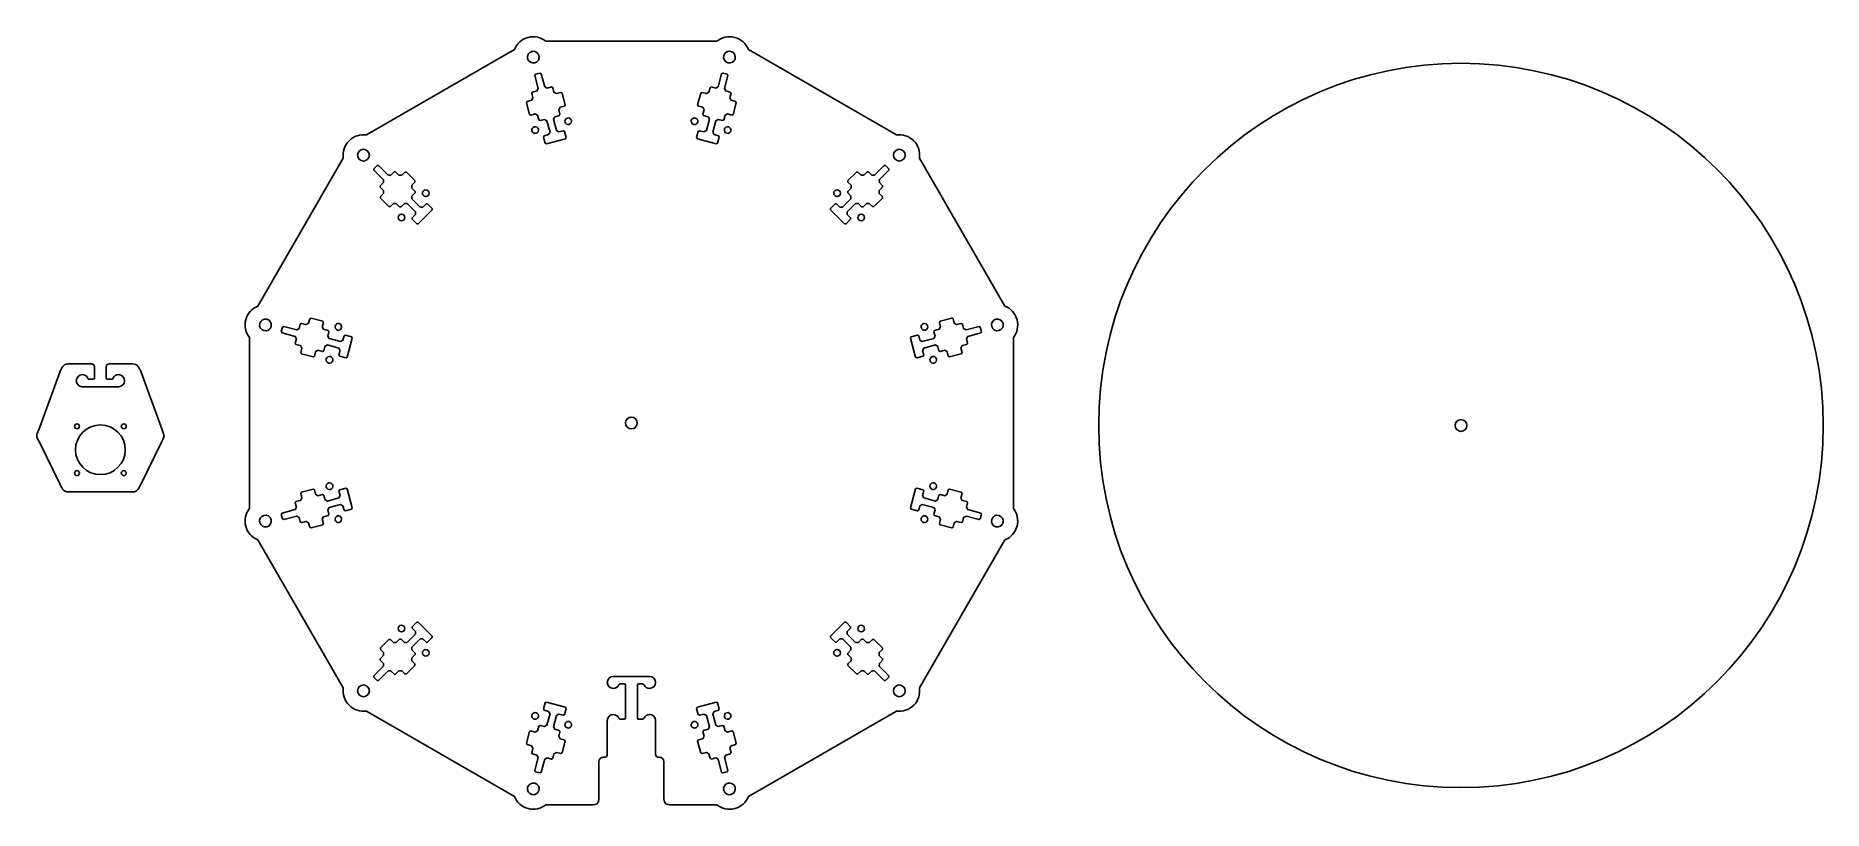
# Model space of a CAD drawing. Header units: inches. Extents: x -23.3 to 23.3, y -10.1 to 10.1.
import ezdxf

# ---------------------------------------------------------------- set-up
doc = ezdxf.new("R2010")
doc.units = ezdxf.units.IN
doc.header["$MEASUREMENT"] = 0
doc.layers.add('Layer 1', color=7, linetype='Continuous')

msp = doc.modelspace()

# ---------------------------------------------------------------- linework, layer by layer
at = {"layer": 'Layer 1', "color": 250}
for points, knots in [([(-5.558, -9.963), (-5.558, -9.963), (-6.787, -9.963), (-6.787, -9.963), (-6.787, -9.963), (-6.857, -9.962), (-6.94, -9.939), (-6.941, -9.809), (-6.941, -9.809), (-6.941, -9.809), (-6.941, -8.837), (-6.941, -8.837), (-6.941, -8.837), (-6.941, -8.772), (-6.994, -8.719), (-7.059, -8.719), (-7.059, -8.719), (-7.059, -8.719), (-7.081, -8.719), (-7.081, -8.719), (-7.081, -8.719), (-7.122, -8.719), (-7.159, -8.698), (-7.159, -8.645), (-7.159, -8.645), (-7.159, -8.645), (-7.157, -7.762), (-7.157, -7.762), (-7.157, -7.762), (-7.157, -7.675), (-7.228, -7.604), (-7.315, -7.604), (-7.315, -7.604), (-7.376, -7.604), (-7.429, -7.639), (-7.455, -7.689), (-7.455, -7.689), (-7.473, -7.725), (-7.472, -7.723), (-7.532, -7.723), (-7.532, -7.723), (-7.532, -7.723), (-7.6, -7.723), (-7.6, -7.723), (-7.6, -7.723), (-7.623, -7.723), (-7.632, -7.715), (-7.632, -7.692), (-7.632, -7.692), (-7.632, -7.692), (-7.632, -7.398), (-7.632, -7.398), (-7.632, -7.398), (-7.632, -7.398), (-7.632, -6.838), (-7.632, -6.838), (-7.632, -6.838), (-7.632, -6.815), (-7.623, -6.807), (-7.6, -6.807), (-7.6, -6.807), (-7.6, -6.807), (-7.532, -6.807), (-7.532, -6.807), (-7.532, -6.807), (-7.472, -6.807), (-7.473, -6.805), (-7.455, -6.841), (-7.455, -6.841), (-7.429, -6.891), (-7.376, -6.926), (-7.315, -6.926), (-7.315, -6.926), (-7.228, -6.926), (-7.157, -6.855), (-7.157, -6.768), (-7.157, -6.768), (-7.157, -6.681), (-7.228, -6.611), (-7.315, -6.611), (-7.315, -6.611), (-7.315, -6.611), (-7.787, -6.611), (-7.787, -6.611), (-7.787, -6.611), (-7.787, -6.611), (-8.26, -6.611), (-8.26, -6.611), (-8.26, -6.611), (-8.347, -6.611), (-8.417, -6.681), (-8.417, -6.768), (-8.417, -6.768), (-8.417, -6.855), (-8.347, -6.926), (-8.26, -6.926), (-8.26, -6.926), (-8.199, -6.926), (-8.146, -6.891), (-8.12, -6.841), (-8.12, -6.841), (-8.101, -6.805), (-8.102, -6.807), (-8.043, -6.807), (-8.043, -6.807), (-8.043, -6.807), (-7.975, -6.807), (-7.975, -6.807), (-7.975, -6.807), (-7.952, -6.807), (-7.942, -6.815), (-7.942, -6.838), (-7.942, -6.838), (-7.942, -6.838), (-7.942, -7.398), (-7.942, -7.398), (-7.942, -7.398), (-7.942, -7.398), (-7.942, -7.692), (-7.942, -7.692), (-7.942, -7.692), (-7.942, -7.715), (-7.952, -7.723), (-7.975, -7.723), (-7.975, -7.723), (-7.975, -7.723), (-8.043, -7.723), (-8.043, -7.723), (-8.043, -7.723), (-8.102, -7.723), (-8.101, -7.725), (-8.12, -7.689), (-8.12, -7.689), (-8.146, -7.639), (-8.199, -7.604), (-8.26, -7.604), (-8.26, -7.604), (-8.347, -7.604), (-8.417, -7.675), (-8.417, -7.762), (-8.417, -7.762), (-8.417, -7.762), (-8.415, -8.645), (-8.415, -8.645), (-8.415, -8.645), (-8.415, -8.698), (-8.453, -8.719), (-8.494, -8.719), (-8.494, -8.719), (-8.494, -8.719), (-8.516, -8.719), (-8.516, -8.719), (-8.516, -8.719), (-8.581, -8.719), (-8.634, -8.772), (-8.634, -8.837), (-8.634, -8.837), (-8.634, -8.837), (-8.634, -9.809), (-8.634, -9.809), (-8.634, -9.809), (-8.635, -9.938), (-8.718, -9.962), (-8.788, -9.963), (-8.788, -9.963), (-8.788, -9.963), (-10.017, -9.963), (-10.017, -9.963), (-10.017, -9.963), (-10.144, -10.063), (-10.315, -10.104), (-10.483, -10.059), (-10.483, -10.059), (-10.65, -10.014), (-10.778, -9.893), (-10.838, -9.743), (-10.838, -9.743), (-10.838, -9.743), (-14.7, -7.514), (-14.7, -7.514), (-14.7, -7.514), (-14.86, -7.536), (-15.028, -7.486), (-15.151, -7.363), (-15.151, -7.363), (-15.274, -7.241), (-15.324, -7.072), (-15.301, -6.913), (-15.301, -6.913), (-15.301, -6.913), (-17.531, -3.051), (-17.531, -3.051), (-17.531, -3.051), (-17.68, -2.99), (-17.801, -2.863), (-17.846, -2.695), (-17.846, -2.695), (-17.891, -2.527), (-17.85, -2.357), (-17.751, -2.23), (-17.751, -2.23), (-17.751, -2.23), (-17.751, 2.23), (-17.751, 2.23), (-17.751, 2.23), (-17.85, 2.357), (-17.891, 2.527), (-17.846, 2.695), (-17.846, 2.695), (-17.801, 2.863), (-17.68, 2.99), (-17.531, 3.051), (-17.531, 3.051), (-17.531, 3.051), (-15.301, 6.913), (-15.301, 6.913), (-15.301, 6.913), (-15.324, 7.072), (-15.274, 7.241), (-15.151, 7.363), (-15.151, 7.363), (-15.028, 7.486), (-14.86, 7.536), (-14.7, 7.514), (-14.7, 7.514), (-14.7, 7.514), (-10.838, 9.743), (-10.838, 9.743), (-10.838, 9.743), (-10.778, 9.893), (-10.65, 10.014), (-10.483, 10.059), (-10.483, 10.059), (-10.315, 10.104), (-10.144, 10.063), (-10.017, 9.963), (-10.017, 9.963), (-10.017, 9.963), (-5.558, 9.963), (-5.558, 9.963), (-5.558, 9.963), (-5.431, 10.063), (-5.26, 10.104), (-5.092, 10.059), (-5.092, 10.059), (-4.924, 10.014), (-4.797, 9.893), (-4.737, 9.744), (-4.737, 9.744), (-4.737, 9.744), (-0.875, 7.514), (-0.875, 7.514), (-0.875, 7.514), (-0.715, 7.536), (-0.547, 7.486), (-0.424, 7.363), (-0.424, 7.363), (-0.301, 7.241), (-0.251, 7.073), (-0.274, 6.913), (-0.274, 6.913), (-0.274, 6.913), (1.956, 3.051), (1.956, 3.051), (1.956, 3.051), (2.106, 2.99), (2.226, 2.863), (2.271, 2.695), (2.271, 2.695), (2.316, 2.527), (2.276, 2.357), (2.176, 2.23), (2.176, 2.23), (2.176, 2.23), (2.176, -2.23), (2.176, -2.23), (2.176, -2.23), (2.276, -2.357), (2.316, -2.527), (2.271, -2.695), (2.271, -2.695), (2.226, -2.863), (2.106, -2.99), (1.956, -3.051), (1.956, -3.051), (1.956, -3.051), (-0.274, -6.913), (-0.274, -6.913), (-0.274, -6.913), (-0.251, -7.072), (-0.301, -7.24), (-0.424, -7.363), (-0.424, -7.363), (-0.547, -7.486), (-0.715, -7.536), (-0.875, -7.514), (-0.875, -7.514), (-0.875, -7.514), (-4.737, -9.743), (-4.737, -9.743), (-4.737, -9.743), (-4.797, -9.893), (-4.924, -10.014), (-5.092, -10.059), (-5.092, -10.059), (-5.26, -10.104), (-5.431, -10.063), (-5.558, -9.963)], [0, 0, 0, 0, 0.012821, 0.012821, 0.012821, 0.012821, 0.025641, 0.025641, 0.025641, 0.025641, 0.038462, 0.038462, 0.038462, 0.038462, 0.051282, 0.051282, 0.051282, 0.051282, 0.064103, 0.064103, 0.064103, 0.064103, 0.076923, 0.076923, 0.076923, 0.076923, 0.089744, 0.089744, 0.089744, 0.089744, 0.102564, 0.102564, 0.102564, 0.102564, 0.115385, 0.115385, 0.115385, 0.115385, 0.128205, 0.128205, 0.128205, 0.128205, 0.141026, 0.141026, 0.141026, 0.141026, 0.153846, 0.153846, 0.153846, 0.153846, 0.166667, 0.166667, 0.166667, 0.166667, 0.179487, 0.179487, 0.179487, 0.179487, 0.192308, 0.192308, 0.192308, 0.192308, 0.205128, 0.205128, 0.205128, 0.205128, 0.217949, 0.217949, 0.217949, 0.217949, 0.230769, 0.230769, 0.230769, 0.230769, 0.24359, 0.24359, 0.24359, 0.24359, 0.25641, 0.25641, 0.25641, 0.25641, 0.269231, 0.269231, 0.269231, 0.269231, 0.282051, 0.282051, 0.282051, 0.282051, 0.294872, 0.294872, 0.294872, 0.294872, 0.307692, 0.307692, 0.307692, 0.307692, 0.320513, 0.320513, 0.320513, 0.320513, 0.333333, 0.333333, 0.333333, 0.333333, 0.346154, 0.346154, 0.346154, 0.346154, 0.358974, 0.358974, 0.358974, 0.358974, 0.371795, 0.371795, 0.371795, 0.371795, 0.384615, 0.384615, 0.384615, 0.384615, 0.397436, 0.397436, 0.397436, 0.397436, 0.410256, 0.410256, 0.410256, 0.410256, 0.423077, 0.423077, 0.423077, 0.423077, 0.435897, 0.435897, 0.435897, 0.435897, 0.448718, 0.448718, 0.448718, 0.448718, 0.461538, 0.461538, 0.461538, 0.461538, 0.474359, 0.474359, 0.474359, 0.474359, 0.487179, 0.487179, 0.487179, 0.487179, 0.5, 0.5, 0.5, 0.5, 0.512821, 0.512821, 0.512821, 0.512821, 0.525641, 0.525641, 0.525641, 0.525641, 0.538462, 0.538462, 0.538462, 0.538462, 0.551282, 0.551282, 0.551282, 0.551282, 0.564103, 0.564103, 0.564103, 0.564103, 0.576923, 0.576923, 0.576923, 0.576923, 0.589744, 0.589744, 0.589744, 0.589744, 0.602564, 0.602564, 0.602564, 0.602564, 0.615385, 0.615385, 0.615385, 0.615385, 0.628205, 0.628205, 0.628205, 0.628205, 0.641026, 0.641026, 0.641026, 0.641026, 0.653846, 0.653846, 0.653846, 0.653846, 0.666667, 0.666667, 0.666667, 0.666667, 0.679487, 0.679487, 0.679487, 0.679487, 0.692308, 0.692308, 0.692308, 0.692308, 0.705128, 0.705128, 0.705128, 0.705128, 0.717949, 0.717949, 0.717949, 0.717949, 0.730769, 0.730769, 0.730769, 0.730769, 0.74359, 0.74359, 0.74359, 0.74359, 0.75641, 0.75641, 0.75641, 0.75641, 0.769231, 0.769231, 0.769231, 0.769231, 0.782051, 0.782051, 0.782051, 0.782051, 0.794872, 0.794872, 0.794872, 0.794872, 0.807692, 0.807692, 0.807692, 0.807692, 0.820513, 0.820513, 0.820513, 0.820513, 0.833333, 0.833333, 0.833333, 0.833333, 0.846154, 0.846154, 0.846154, 0.846154, 0.858974, 0.858974, 0.858974, 0.858974, 0.871795, 0.871795, 0.871795, 0.871795, 0.884615, 0.884615, 0.884615, 0.884615, 0.897436, 0.897436, 0.897436, 0.897436, 0.910256, 0.910256, 0.910256, 0.910256, 0.923077, 0.923077, 0.923077, 0.923077, 0.935897, 0.935897, 0.935897, 0.935897, 0.948718, 0.948718, 0.948718, 0.948718, 0.961538, 0.961538, 0.961538, 0.961538, 0.974359, 0.974359, 0.974359, 0.974359, 1, 1, 1, 1]), ([(-10.305, 9.397), (-10.223, 9.419), (-10.175, 9.503), (-10.197, 9.585), (-10.197, 9.585), (-10.219, 9.667), (-10.303, 9.715), (-10.385, 9.693), (-10.385, 9.693), (-10.467, 9.671), (-10.515, 9.587), (-10.493, 9.505), (-10.493, 9.505), (-10.471, 9.424), (-10.387, 9.375), (-10.305, 9.397)], [0, 0, 0, 0, 0.2, 0.2, 0.2, 0.2, 0.4, 0.4, 0.4, 0.4, 0.6, 0.6, 0.6, 0.6, 1, 1, 1, 1]), ([(-5.269, 9.397), (-5.188, 9.375), (-5.103, 9.424), (-5.081, 9.505), (-5.081, 9.505), (-5.06, 9.587), (-5.108, 9.671), (-5.19, 9.693), (-5.19, 9.693), (-5.272, 9.715), (-5.356, 9.667), (-5.378, 9.585), (-5.378, 9.585), (-5.4, 9.503), (-5.351, 9.419), (-5.269, 9.397)], [0, 0, 0, 0, 0.2, 0.2, 0.2, 0.2, 0.4, 0.4, 0.4, 0.4, 0.6, 0.6, 0.6, 0.6, 1, 1, 1, 1]), ([(13.849, 9.384), (19.068, 9.384), (23.298, 5.154), (23.298, -0.065), (23.298, -0.065), (23.298, -5.283), (19.068, -9.513), (13.849, -9.513), (13.849, -9.513), (8.631, -9.513), (4.4, -5.283), (4.4, -0.065), (4.4, -0.065), (4.4, 5.154), (8.631, 9.384), (13.849, 9.384)], [0, 0, 0, 0, 0.2, 0.2, 0.2, 0.2, 0.4, 0.4, 0.4, 0.4, 0.6, 0.6, 0.6, 0.6, 1, 1, 1, 1]), ([(-9.509, 7.413), (-9.509, 7.413), (-9.489, 7.447), (-9.489, 7.447), (-9.489, 7.447), (-9.489, 7.447), (-9.532, 7.607), (-9.532, 7.607), (-9.532, 7.607), (-9.532, 7.607), (-9.566, 7.626), (-9.566, 7.626), (-9.566, 7.626), (-9.566, 7.626), (-9.68, 7.596), (-9.68, 7.596), (-9.68, 7.596), (-9.68, 7.596), (-9.743, 7.632), (-9.743, 7.632), (-9.743, 7.632), (-9.743, 7.632), (-9.822, 7.929), (-9.822, 7.929), (-9.822, 7.929), (-9.822, 7.929), (-9.786, 7.991), (-9.786, 7.991), (-9.786, 7.991), (-9.786, 7.991), (-9.672, 8.022), (-9.672, 8.022), (-9.672, 8.022), (-9.672, 8.022), (-9.652, 8.056), (-9.652, 8.056), (-9.652, 8.056), (-9.652, 8.056), (-9.684, 8.174), (-9.684, 8.174), (-9.684, 8.174), (-9.684, 8.174), (-9.648, 8.236), (-9.648, 8.236), (-9.648, 8.236), (-9.648, 8.236), (-9.534, 8.267), (-9.534, 8.267), (-9.534, 8.267), (-9.534, 8.267), (-9.514, 8.3), (-9.514, 8.3), (-9.514, 8.3), (-9.514, 8.3), (-9.596, 8.605), (-9.596, 8.605), (-9.596, 8.605), (-9.596, 8.605), (-9.629, 8.624), (-9.629, 8.624), (-9.629, 8.624), (-9.629, 8.624), (-9.744, 8.594), (-9.744, 8.594), (-9.744, 8.594), (-9.744, 8.594), (-9.806, 8.629), (-9.806, 8.629), (-9.806, 8.629), (-9.806, 8.629), (-9.838, 8.748), (-9.838, 8.748), (-9.838, 8.748), (-9.838, 8.748), (-9.872, 8.767), (-9.872, 8.767), (-9.872, 8.767), (-9.872, 8.767), (-9.986, 8.737), (-9.986, 8.737), (-9.986, 8.737), (-9.986, 8.737), (-10.048, 8.772), (-10.048, 8.772), (-10.048, 8.772), (-10.048, 8.772), (-10.139, 9.111), (-10.139, 9.111), (-10.139, 9.111), (-10.139, 9.111), (-10.173, 9.131), (-10.173, 9.131), (-10.173, 9.131), (-10.173, 9.131), (-10.287, 9.1), (-10.287, 9.1), (-10.287, 9.1), (-10.287, 9.1), (-10.306, 9.066), (-10.306, 9.066), (-10.306, 9.066), (-10.306, 9.066), (-10.216, 8.728), (-10.216, 8.728), (-10.216, 8.728), (-10.216, 8.728), (-10.252, 8.665), (-10.252, 8.665), (-10.252, 8.665), (-10.252, 8.665), (-10.366, 8.635), (-10.366, 8.635), (-10.366, 8.635), (-10.366, 8.635), (-10.385, 8.601), (-10.385, 8.601), (-10.385, 8.601), (-10.385, 8.601), (-10.354, 8.483), (-10.354, 8.483), (-10.354, 8.483), (-10.354, 8.483), (-10.39, 8.42), (-10.39, 8.42), (-10.39, 8.42), (-10.39, 8.42), (-10.504, 8.39), (-10.504, 8.39), (-10.504, 8.39), (-10.504, 8.39), (-10.524, 8.356), (-10.524, 8.356), (-10.524, 8.356), (-10.524, 8.356), (-10.442, 8.052), (-10.442, 8.052), (-10.442, 8.052), (-10.442, 8.052), (-10.408, 8.032), (-10.408, 8.032), (-10.408, 8.032), (-10.408, 8.032), (-10.294, 8.063), (-10.294, 8.063), (-10.294, 8.063), (-10.294, 8.063), (-10.232, 8.027), (-10.232, 8.027), (-10.232, 8.027), (-10.232, 8.027), (-10.2, 7.909), (-10.2, 7.909), (-10.2, 7.909), (-10.2, 7.909), (-10.166, 7.889), (-10.166, 7.889), (-10.166, 7.889), (-10.166, 7.889), (-10.052, 7.92), (-10.052, 7.92), (-10.052, 7.92), (-10.052, 7.92), (-9.99, 7.884), (-9.99, 7.884), (-9.99, 7.884), (-9.99, 7.884), (-9.91, 7.587), (-9.91, 7.587), (-9.91, 7.587), (-9.91, 7.587), (-9.946, 7.524), (-9.946, 7.524), (-9.946, 7.524), (-9.946, 7.524), (-10.06, 7.494), (-10.06, 7.494), (-10.06, 7.494), (-10.06, 7.494), (-10.08, 7.46), (-10.08, 7.46), (-10.08, 7.46), (-10.08, 7.46), (-10.037, 7.3), (-10.037, 7.3), (-10.037, 7.3), (-10.037, 7.3), (-10.003, 7.281), (-10.003, 7.281), (-10.003, 7.281), (-10.003, 7.281), (-9.509, 7.413), (-9.509, 7.413)], [0, 0, 0, 0, 0.020408, 0.020408, 0.020408, 0.020408, 0.040816, 0.040816, 0.040816, 0.040816, 0.061224, 0.061224, 0.061224, 0.061224, 0.081633, 0.081633, 0.081633, 0.081633, 0.102041, 0.102041, 0.102041, 0.102041, 0.122449, 0.122449, 0.122449, 0.122449, 0.142857, 0.142857, 0.142857, 0.142857, 0.163265, 0.163265, 0.163265, 0.163265, 0.183673, 0.183673, 0.183673, 0.183673, 0.204082, 0.204082, 0.204082, 0.204082, 0.22449, 0.22449, 0.22449, 0.22449, 0.244898, 0.244898, 0.244898, 0.244898, 0.265306, 0.265306, 0.265306, 0.265306, 0.285714, 0.285714, 0.285714, 0.285714, 0.306122, 0.306122, 0.306122, 0.306122, 0.326531, 0.326531, 0.326531, 0.326531, 0.346939, 0.346939, 0.346939, 0.346939, 0.367347, 0.367347, 0.367347, 0.367347, 0.387755, 0.387755, 0.387755, 0.387755, 0.408163, 0.408163, 0.408163, 0.408163, 0.428571, 0.428571, 0.428571, 0.428571, 0.44898, 0.44898, 0.44898, 0.44898, 0.469388, 0.469388, 0.469388, 0.469388, 0.489796, 0.489796, 0.489796, 0.489796, 0.510204, 0.510204, 0.510204, 0.510204, 0.530612, 0.530612, 0.530612, 0.530612, 0.55102, 0.55102, 0.55102, 0.55102, 0.571429, 0.571429, 0.571429, 0.571429, 0.591837, 0.591837, 0.591837, 0.591837, 0.612245, 0.612245, 0.612245, 0.612245, 0.632653, 0.632653, 0.632653, 0.632653, 0.653061, 0.653061, 0.653061, 0.653061, 0.673469, 0.673469, 0.673469, 0.673469, 0.693878, 0.693878, 0.693878, 0.693878, 0.714286, 0.714286, 0.714286, 0.714286, 0.734694, 0.734694, 0.734694, 0.734694, 0.755102, 0.755102, 0.755102, 0.755102, 0.77551, 0.77551, 0.77551, 0.77551, 0.795918, 0.795918, 0.795918, 0.795918, 0.816327, 0.816327, 0.816327, 0.816327, 0.836735, 0.836735, 0.836735, 0.836735, 0.857143, 0.857143, 0.857143, 0.857143, 0.877551, 0.877551, 0.877551, 0.877551, 0.897959, 0.897959, 0.897959, 0.897959, 0.918367, 0.918367, 0.918367, 0.918367, 0.938776, 0.938776, 0.938776, 0.938776, 0.959184, 0.959184, 0.959184, 0.959184, 1, 1, 1, 1]), ([(-5.572, 7.281), (-5.572, 7.281), (-5.538, 7.3), (-5.538, 7.3), (-5.538, 7.3), (-5.538, 7.3), (-5.495, 7.46), (-5.495, 7.46), (-5.495, 7.46), (-5.495, 7.46), (-5.514, 7.494), (-5.514, 7.494), (-5.514, 7.494), (-5.514, 7.494), (-5.629, 7.524), (-5.629, 7.524), (-5.629, 7.524), (-5.629, 7.524), (-5.665, 7.587), (-5.665, 7.587), (-5.665, 7.587), (-5.665, 7.587), (-5.585, 7.884), (-5.585, 7.884), (-5.585, 7.884), (-5.585, 7.884), (-5.523, 7.92), (-5.523, 7.92), (-5.523, 7.92), (-5.523, 7.92), (-5.408, 7.889), (-5.408, 7.889), (-5.408, 7.889), (-5.408, 7.889), (-5.375, 7.909), (-5.375, 7.909), (-5.375, 7.909), (-5.375, 7.909), (-5.343, 8.027), (-5.343, 8.027), (-5.343, 8.027), (-5.343, 8.027), (-5.28, 8.063), (-5.28, 8.063), (-5.28, 8.063), (-5.28, 8.063), (-5.166, 8.032), (-5.166, 8.032), (-5.166, 8.032), (-5.166, 8.032), (-5.133, 8.052), (-5.133, 8.052), (-5.133, 8.052), (-5.133, 8.052), (-5.051, 8.356), (-5.051, 8.356), (-5.051, 8.356), (-5.051, 8.356), (-5.071, 8.39), (-5.071, 8.39), (-5.071, 8.39), (-5.071, 8.39), (-5.185, 8.42), (-5.185, 8.42), (-5.185, 8.42), (-5.185, 8.42), (-5.221, 8.483), (-5.221, 8.483), (-5.221, 8.483), (-5.221, 8.483), (-5.189, 8.601), (-5.189, 8.601), (-5.189, 8.601), (-5.189, 8.601), (-5.209, 8.635), (-5.209, 8.635), (-5.209, 8.635), (-5.209, 8.635), (-5.323, 8.665), (-5.323, 8.665), (-5.323, 8.665), (-5.323, 8.665), (-5.359, 8.728), (-5.359, 8.728), (-5.359, 8.728), (-5.359, 8.728), (-5.268, 9.066), (-5.268, 9.066), (-5.268, 9.066), (-5.268, 9.066), (-5.288, 9.1), (-5.288, 9.1), (-5.288, 9.1), (-5.288, 9.1), (-5.402, 9.131), (-5.402, 9.131), (-5.402, 9.131), (-5.402, 9.131), (-5.436, 9.111), (-5.436, 9.111), (-5.436, 9.111), (-5.436, 9.111), (-5.526, 8.772), (-5.526, 8.772), (-5.526, 8.772), (-5.526, 8.772), (-5.589, 8.737), (-5.589, 8.737), (-5.589, 8.737), (-5.589, 8.737), (-5.703, 8.767), (-5.703, 8.767), (-5.703, 8.767), (-5.703, 8.767), (-5.737, 8.748), (-5.737, 8.748), (-5.737, 8.748), (-5.737, 8.748), (-5.769, 8.629), (-5.769, 8.629), (-5.769, 8.629), (-5.769, 8.629), (-5.831, 8.594), (-5.831, 8.594), (-5.831, 8.594), (-5.831, 8.594), (-5.945, 8.624), (-5.945, 8.624), (-5.945, 8.624), (-5.945, 8.624), (-5.979, 8.605), (-5.979, 8.605), (-5.979, 8.605), (-5.979, 8.605), (-6.061, 8.3), (-6.061, 8.3), (-6.061, 8.3), (-6.061, 8.3), (-6.041, 8.267), (-6.041, 8.267), (-6.041, 8.267), (-6.041, 8.267), (-5.927, 8.236), (-5.927, 8.236), (-5.927, 8.236), (-5.927, 8.236), (-5.891, 8.174), (-5.891, 8.174), (-5.891, 8.174), (-5.891, 8.174), (-5.922, 8.056), (-5.922, 8.056), (-5.922, 8.056), (-5.922, 8.056), (-5.903, 8.022), (-5.903, 8.022), (-5.903, 8.022), (-5.903, 8.022), (-5.789, 7.991), (-5.789, 7.991), (-5.789, 7.991), (-5.789, 7.991), (-5.752, 7.929), (-5.752, 7.929), (-5.752, 7.929), (-5.752, 7.929), (-5.832, 7.632), (-5.832, 7.632), (-5.832, 7.632), (-5.832, 7.632), (-5.895, 7.596), (-5.895, 7.596), (-5.895, 7.596), (-5.895, 7.596), (-6.009, 7.626), (-6.009, 7.626), (-6.009, 7.626), (-6.009, 7.626), (-6.043, 7.607), (-6.043, 7.607), (-6.043, 7.607), (-6.043, 7.607), (-6.085, 7.447), (-6.085, 7.447), (-6.085, 7.447), (-6.085, 7.447), (-6.066, 7.413), (-6.066, 7.413), (-6.066, 7.413), (-6.066, 7.413), (-5.572, 7.281), (-5.572, 7.281)], [0, 0, 0, 0, 0.020408, 0.020408, 0.020408, 0.020408, 0.040816, 0.040816, 0.040816, 0.040816, 0.061224, 0.061224, 0.061224, 0.061224, 0.081633, 0.081633, 0.081633, 0.081633, 0.102041, 0.102041, 0.102041, 0.102041, 0.122449, 0.122449, 0.122449, 0.122449, 0.142857, 0.142857, 0.142857, 0.142857, 0.163265, 0.163265, 0.163265, 0.163265, 0.183673, 0.183673, 0.183673, 0.183673, 0.204082, 0.204082, 0.204082, 0.204082, 0.22449, 0.22449, 0.22449, 0.22449, 0.244898, 0.244898, 0.244898, 0.244898, 0.265306, 0.265306, 0.265306, 0.265306, 0.285714, 0.285714, 0.285714, 0.285714, 0.306122, 0.306122, 0.306122, 0.306122, 0.326531, 0.326531, 0.326531, 0.326531, 0.346939, 0.346939, 0.346939, 0.346939, 0.367347, 0.367347, 0.367347, 0.367347, 0.387755, 0.387755, 0.387755, 0.387755, 0.408163, 0.408163, 0.408163, 0.408163, 0.428571, 0.428571, 0.428571, 0.428571, 0.44898, 0.44898, 0.44898, 0.44898, 0.469388, 0.469388, 0.469388, 0.469388, 0.489796, 0.489796, 0.489796, 0.489796, 0.510204, 0.510204, 0.510204, 0.510204, 0.530612, 0.530612, 0.530612, 0.530612, 0.55102, 0.55102, 0.55102, 0.55102, 0.571429, 0.571429, 0.571429, 0.571429, 0.591837, 0.591837, 0.591837, 0.591837, 0.612245, 0.612245, 0.612245, 0.612245, 0.632653, 0.632653, 0.632653, 0.632653, 0.653061, 0.653061, 0.653061, 0.653061, 0.673469, 0.673469, 0.673469, 0.673469, 0.693878, 0.693878, 0.693878, 0.693878, 0.714286, 0.714286, 0.714286, 0.714286, 0.734694, 0.734694, 0.734694, 0.734694, 0.755102, 0.755102, 0.755102, 0.755102, 0.77551, 0.77551, 0.77551, 0.77551, 0.795918, 0.795918, 0.795918, 0.795918, 0.816327, 0.816327, 0.816327, 0.816327, 0.836735, 0.836735, 0.836735, 0.836735, 0.857143, 0.857143, 0.857143, 0.857143, 0.877551, 0.877551, 0.877551, 0.877551, 0.897959, 0.897959, 0.897959, 0.897959, 0.918367, 0.918367, 0.918367, 0.918367, 0.938776, 0.938776, 0.938776, 0.938776, 0.959184, 0.959184, 0.959184, 0.959184, 1, 1, 1, 1]), ([(-9.412, 7.79), (-9.366, 7.802), (-9.339, 7.85), (-9.351, 7.896), (-9.351, 7.896), (-9.363, 7.942), (-9.411, 7.969), (-9.457, 7.957), (-9.457, 7.957), (-9.503, 7.945), (-9.531, 7.897), (-9.518, 7.851), (-9.518, 7.851), (-9.506, 7.805), (-9.458, 7.777), (-9.412, 7.79)], [0, 0, 0, 0, 0.2, 0.2, 0.2, 0.2, 0.4, 0.4, 0.4, 0.4, 0.6, 0.6, 0.6, 0.6, 1, 1, 1, 1]), ([(-6.162, 7.79), (-6.116, 7.777), (-6.069, 7.805), (-6.056, 7.851), (-6.056, 7.851), (-6.044, 7.897), (-6.071, 7.945), (-6.118, 7.957), (-6.118, 7.957), (-6.164, 7.969), (-6.211, 7.942), (-6.224, 7.896), (-6.224, 7.896), (-6.236, 7.85), (-6.209, 7.802), (-6.162, 7.79)], [0, 0, 0, 0, 0.2, 0.2, 0.2, 0.2, 0.4, 0.4, 0.4, 0.4, 0.6, 0.6, 0.6, 0.6, 1, 1, 1, 1]), ([(-10.275, 7.559), (-10.229, 7.571), (-10.201, 7.618), (-10.214, 7.665), (-10.214, 7.665), (-10.226, 7.711), (-10.274, 7.738), (-10.32, 7.726), (-10.32, 7.726), (-10.366, 7.714), (-10.394, 7.666), (-10.381, 7.62), (-10.381, 7.62), (-10.369, 7.574), (-10.321, 7.546), (-10.275, 7.559)], [0, 0, 0, 0, 0.2, 0.2, 0.2, 0.2, 0.4, 0.4, 0.4, 0.4, 0.6, 0.6, 0.6, 0.6, 1, 1, 1, 1]), ([(-5.3, 7.559), (-5.253, 7.546), (-5.206, 7.574), (-5.194, 7.62), (-5.194, 7.62), (-5.181, 7.666), (-5.209, 7.714), (-5.255, 7.726), (-5.255, 7.726), (-5.301, 7.738), (-5.349, 7.711), (-5.361, 7.665), (-5.361, 7.665), (-5.373, 7.618), (-5.346, 7.571), (-5.3, 7.559)], [0, 0, 0, 0, 0.2, 0.2, 0.2, 0.2, 0.4, 0.4, 0.4, 0.4, 0.6, 0.6, 0.6, 0.6, 1, 1, 1, 1]), ([(-14.666, 6.879), (-14.606, 6.939), (-14.606, 7.036), (-14.666, 7.096), (-14.666, 7.096), (-14.726, 7.156), (-14.823, 7.156), (-14.883, 7.096), (-14.883, 7.096), (-14.943, 7.036), (-14.943, 6.939), (-14.883, 6.879), (-14.883, 6.879), (-14.823, 6.819), (-14.726, 6.819), (-14.666, 6.879)], [0, 0, 0, 0, 0.2, 0.2, 0.2, 0.2, 0.4, 0.4, 0.4, 0.4, 0.6, 0.6, 0.6, 0.6, 1, 1, 1, 1]), ([(-0.908, 6.879), (-0.848, 6.819), (-0.751, 6.819), (-0.691, 6.879), (-0.691, 6.879), (-0.631, 6.939), (-0.631, 7.036), (-0.691, 7.096), (-0.691, 7.096), (-0.751, 7.156), (-0.848, 7.156), (-0.908, 7.096), (-0.908, 7.096), (-0.968, 7.036), (-0.968, 6.939), (-0.908, 6.879)], [0, 0, 0, 0, 0.2, 0.2, 0.2, 0.2, 0.4, 0.4, 0.4, 0.4, 0.6, 0.6, 0.6, 0.6, 1, 1, 1, 1]), ([(-12.985, 5.559), (-12.985, 5.559), (-12.985, 5.598), (-12.985, 5.598), (-12.985, 5.598), (-12.985, 5.598), (-13.102, 5.715), (-13.102, 5.715), (-13.102, 5.715), (-13.102, 5.715), (-13.141, 5.715), (-13.141, 5.715), (-13.141, 5.715), (-13.141, 5.715), (-13.224, 5.632), (-13.224, 5.632), (-13.224, 5.632), (-13.224, 5.632), (-13.296, 5.632), (-13.296, 5.632), (-13.296, 5.632), (-13.296, 5.632), (-13.514, 5.849), (-13.514, 5.849), (-13.514, 5.849), (-13.514, 5.849), (-13.514, 5.921), (-13.514, 5.921), (-13.514, 5.921), (-13.514, 5.921), (-13.43, 6.005), (-13.43, 6.005), (-13.43, 6.005), (-13.43, 6.005), (-13.43, 6.044), (-13.43, 6.044), (-13.43, 6.044), (-13.43, 6.044), (-13.517, 6.13), (-13.517, 6.13), (-13.517, 6.13), (-13.517, 6.13), (-13.517, 6.202), (-13.517, 6.202), (-13.517, 6.202), (-13.517, 6.202), (-13.433, 6.286), (-13.433, 6.286), (-13.433, 6.286), (-13.433, 6.286), (-13.433, 6.325), (-13.433, 6.325), (-13.433, 6.325), (-13.433, 6.325), (-13.656, 6.548), (-13.656, 6.548), (-13.656, 6.548), (-13.656, 6.548), (-13.695, 6.548), (-13.695, 6.548), (-13.695, 6.548), (-13.695, 6.548), (-13.778, 6.464), (-13.778, 6.464), (-13.778, 6.464), (-13.778, 6.464), (-13.85, 6.464), (-13.85, 6.464), (-13.85, 6.464), (-13.85, 6.464), (-13.937, 6.55), (-13.937, 6.55), (-13.937, 6.55), (-13.937, 6.55), (-13.976, 6.55), (-13.976, 6.55), (-13.976, 6.55), (-13.976, 6.55), (-14.059, 6.467), (-14.059, 6.467), (-14.059, 6.467), (-14.059, 6.467), (-14.132, 6.467), (-14.132, 6.467), (-14.132, 6.467), (-14.132, 6.467), (-14.38, 6.715), (-14.38, 6.715), (-14.38, 6.715), (-14.38, 6.715), (-14.419, 6.715), (-14.419, 6.715), (-14.419, 6.715), (-14.419, 6.715), (-14.502, 6.631), (-14.502, 6.631), (-14.502, 6.631), (-14.502, 6.631), (-14.502, 6.592), (-14.502, 6.592), (-14.502, 6.592), (-14.502, 6.592), (-14.254, 6.344), (-14.254, 6.344), (-14.254, 6.344), (-14.254, 6.344), (-14.254, 6.272), (-14.254, 6.272), (-14.254, 6.272), (-14.254, 6.272), (-14.338, 6.189), (-14.338, 6.189), (-14.338, 6.189), (-14.338, 6.189), (-14.338, 6.15), (-14.338, 6.15), (-14.338, 6.15), (-14.338, 6.15), (-14.251, 6.063), (-14.251, 6.063), (-14.251, 6.063), (-14.251, 6.063), (-14.252, 5.991), (-14.252, 5.991), (-14.252, 5.991), (-14.252, 5.991), (-14.335, 5.907), (-14.335, 5.907), (-14.335, 5.907), (-14.335, 5.907), (-14.335, 5.868), (-14.335, 5.868), (-14.335, 5.868), (-14.335, 5.868), (-14.112, 5.646), (-14.112, 5.646), (-14.112, 5.646), (-14.112, 5.646), (-14.073, 5.646), (-14.073, 5.646), (-14.073, 5.646), (-14.073, 5.646), (-13.99, 5.729), (-13.99, 5.729), (-13.99, 5.729), (-13.99, 5.729), (-13.918, 5.729), (-13.918, 5.729), (-13.918, 5.729), (-13.918, 5.729), (-13.831, 5.643), (-13.831, 5.643), (-13.831, 5.643), (-13.831, 5.643), (-13.792, 5.643), (-13.792, 5.643), (-13.792, 5.643), (-13.792, 5.643), (-13.709, 5.726), (-13.709, 5.726), (-13.709, 5.726), (-13.709, 5.726), (-13.637, 5.727), (-13.637, 5.727), (-13.637, 5.727), (-13.637, 5.727), (-13.419, 5.509), (-13.419, 5.509), (-13.419, 5.509), (-13.419, 5.509), (-13.419, 5.437), (-13.419, 5.437), (-13.419, 5.437), (-13.419, 5.437), (-13.503, 5.353), (-13.503, 5.353), (-13.503, 5.353), (-13.503, 5.353), (-13.503, 5.314), (-13.503, 5.314), (-13.503, 5.314), (-13.503, 5.314), (-13.386, 5.197), (-13.386, 5.197), (-13.386, 5.197), (-13.386, 5.197), (-13.347, 5.197), (-13.347, 5.197), (-13.347, 5.197), (-13.347, 5.197), (-12.985, 5.559), (-12.985, 5.559)], [0, 0, 0, 0, 0.020408, 0.020408, 0.020408, 0.020408, 0.040816, 0.040816, 0.040816, 0.040816, 0.061224, 0.061224, 0.061224, 0.061224, 0.081633, 0.081633, 0.081633, 0.081633, 0.102041, 0.102041, 0.102041, 0.102041, 0.122449, 0.122449, 0.122449, 0.122449, 0.142857, 0.142857, 0.142857, 0.142857, 0.163265, 0.163265, 0.163265, 0.163265, 0.183673, 0.183673, 0.183673, 0.183673, 0.204082, 0.204082, 0.204082, 0.204082, 0.22449, 0.22449, 0.22449, 0.22449, 0.244898, 0.244898, 0.244898, 0.244898, 0.265306, 0.265306, 0.265306, 0.265306, 0.285714, 0.285714, 0.285714, 0.285714, 0.306122, 0.306122, 0.306122, 0.306122, 0.326531, 0.326531, 0.326531, 0.326531, 0.346939, 0.346939, 0.346939, 0.346939, 0.367347, 0.367347, 0.367347, 0.367347, 0.387755, 0.387755, 0.387755, 0.387755, 0.408163, 0.408163, 0.408163, 0.408163, 0.428571, 0.428571, 0.428571, 0.428571, 0.44898, 0.44898, 0.44898, 0.44898, 0.469388, 0.469388, 0.469388, 0.469388, 0.489796, 0.489796, 0.489796, 0.489796, 0.510204, 0.510204, 0.510204, 0.510204, 0.530612, 0.530612, 0.530612, 0.530612, 0.55102, 0.55102, 0.55102, 0.55102, 0.571429, 0.571429, 0.571429, 0.571429, 0.591837, 0.591837, 0.591837, 0.591837, 0.612245, 0.612245, 0.612245, 0.612245, 0.632653, 0.632653, 0.632653, 0.632653, 0.653061, 0.653061, 0.653061, 0.653061, 0.673469, 0.673469, 0.673469, 0.673469, 0.693878, 0.693878, 0.693878, 0.693878, 0.714286, 0.714286, 0.714286, 0.714286, 0.734694, 0.734694, 0.734694, 0.734694, 0.755102, 0.755102, 0.755102, 0.755102, 0.77551, 0.77551, 0.77551, 0.77551, 0.795918, 0.795918, 0.795918, 0.795918, 0.816327, 0.816327, 0.816327, 0.816327, 0.836735, 0.836735, 0.836735, 0.836735, 0.857143, 0.857143, 0.857143, 0.857143, 0.877551, 0.877551, 0.877551, 0.877551, 0.897959, 0.897959, 0.897959, 0.897959, 0.918367, 0.918367, 0.918367, 0.918367, 0.938776, 0.938776, 0.938776, 0.938776, 0.959184, 0.959184, 0.959184, 0.959184, 1, 1, 1, 1]), ([(-2.228, 5.198), (-2.228, 5.198), (-2.189, 5.198), (-2.189, 5.198), (-2.189, 5.198), (-2.189, 5.198), (-2.072, 5.314), (-2.072, 5.314), (-2.072, 5.314), (-2.072, 5.314), (-2.072, 5.353), (-2.072, 5.353), (-2.072, 5.353), (-2.072, 5.353), (-2.156, 5.437), (-2.156, 5.437), (-2.156, 5.437), (-2.156, 5.437), (-2.156, 5.509), (-2.156, 5.509), (-2.156, 5.509), (-2.156, 5.509), (-1.938, 5.727), (-1.938, 5.727), (-1.938, 5.727), (-1.938, 5.727), (-1.866, 5.726), (-1.866, 5.726), (-1.866, 5.726), (-1.866, 5.726), (-1.783, 5.643), (-1.783, 5.643), (-1.783, 5.643), (-1.783, 5.643), (-1.744, 5.643), (-1.744, 5.643), (-1.744, 5.643), (-1.744, 5.643), (-1.657, 5.729), (-1.657, 5.729), (-1.657, 5.729), (-1.657, 5.729), (-1.585, 5.729), (-1.585, 5.729), (-1.585, 5.729), (-1.585, 5.729), (-1.501, 5.646), (-1.501, 5.646), (-1.501, 5.646), (-1.501, 5.646), (-1.462, 5.646), (-1.462, 5.646), (-1.462, 5.646), (-1.462, 5.646), (-1.24, 5.868), (-1.24, 5.868), (-1.24, 5.868), (-1.24, 5.868), (-1.24, 5.907), (-1.24, 5.907), (-1.24, 5.907), (-1.24, 5.907), (-1.323, 5.991), (-1.323, 5.991), (-1.323, 5.991), (-1.323, 5.991), (-1.323, 6.063), (-1.323, 6.063), (-1.323, 6.063), (-1.323, 6.063), (-1.237, 6.15), (-1.237, 6.15), (-1.237, 6.15), (-1.237, 6.15), (-1.237, 6.189), (-1.237, 6.189), (-1.237, 6.189), (-1.237, 6.189), (-1.32, 6.272), (-1.32, 6.272), (-1.32, 6.272), (-1.32, 6.272), (-1.321, 6.344), (-1.321, 6.344), (-1.321, 6.344), (-1.321, 6.344), (-1.073, 6.592), (-1.073, 6.592), (-1.073, 6.592), (-1.073, 6.592), (-1.073, 6.631), (-1.073, 6.631), (-1.073, 6.631), (-1.073, 6.631), (-1.156, 6.715), (-1.156, 6.715), (-1.156, 6.715), (-1.156, 6.715), (-1.195, 6.715), (-1.195, 6.715), (-1.195, 6.715), (-1.195, 6.715), (-1.443, 6.467), (-1.443, 6.467), (-1.443, 6.467), (-1.443, 6.467), (-1.515, 6.467), (-1.515, 6.467), (-1.515, 6.467), (-1.515, 6.467), (-1.599, 6.55), (-1.599, 6.55), (-1.599, 6.55), (-1.599, 6.55), (-1.638, 6.55), (-1.638, 6.55), (-1.638, 6.55), (-1.638, 6.55), (-1.724, 6.464), (-1.724, 6.464), (-1.724, 6.464), (-1.724, 6.464), (-1.796, 6.464), (-1.796, 6.464), (-1.796, 6.464), (-1.796, 6.464), (-1.88, 6.548), (-1.88, 6.548), (-1.88, 6.548), (-1.88, 6.548), (-1.919, 6.548), (-1.919, 6.548), (-1.919, 6.548), (-1.919, 6.548), (-2.142, 6.325), (-2.142, 6.325), (-2.142, 6.325), (-2.142, 6.325), (-2.142, 6.286), (-2.142, 6.286), (-2.142, 6.286), (-2.142, 6.286), (-2.058, 6.202), (-2.058, 6.202), (-2.058, 6.202), (-2.058, 6.202), (-2.058, 6.13), (-2.058, 6.13), (-2.058, 6.13), (-2.058, 6.13), (-2.144, 6.044), (-2.144, 6.044), (-2.144, 6.044), (-2.144, 6.044), (-2.144, 6.005), (-2.144, 6.005), (-2.144, 6.005), (-2.144, 6.005), (-2.061, 5.921), (-2.061, 5.921), (-2.061, 5.921), (-2.061, 5.921), (-2.061, 5.849), (-2.061, 5.849), (-2.061, 5.849), (-2.061, 5.849), (-2.278, 5.631), (-2.278, 5.631), (-2.278, 5.631), (-2.278, 5.631), (-2.35, 5.632), (-2.35, 5.632), (-2.35, 5.632), (-2.35, 5.632), (-2.434, 5.715), (-2.434, 5.715), (-2.434, 5.715), (-2.434, 5.715), (-2.473, 5.715), (-2.473, 5.715), (-2.473, 5.715), (-2.473, 5.715), (-2.59, 5.598), (-2.59, 5.598), (-2.59, 5.598), (-2.59, 5.598), (-2.59, 5.559), (-2.59, 5.559), (-2.59, 5.559), (-2.59, 5.559), (-2.228, 5.198), (-2.228, 5.198)], [0, 0, 0, 0, 0.020408, 0.020408, 0.020408, 0.020408, 0.040816, 0.040816, 0.040816, 0.040816, 0.061224, 0.061224, 0.061224, 0.061224, 0.081633, 0.081633, 0.081633, 0.081633, 0.102041, 0.102041, 0.102041, 0.102041, 0.122449, 0.122449, 0.122449, 0.122449, 0.142857, 0.142857, 0.142857, 0.142857, 0.163265, 0.163265, 0.163265, 0.163265, 0.183673, 0.183673, 0.183673, 0.183673, 0.204082, 0.204082, 0.204082, 0.204082, 0.22449, 0.22449, 0.22449, 0.22449, 0.244898, 0.244898, 0.244898, 0.244898, 0.265306, 0.265306, 0.265306, 0.265306, 0.285714, 0.285714, 0.285714, 0.285714, 0.306122, 0.306122, 0.306122, 0.306122, 0.326531, 0.326531, 0.326531, 0.326531, 0.346939, 0.346939, 0.346939, 0.346939, 0.367347, 0.367347, 0.367347, 0.367347, 0.387755, 0.387755, 0.387755, 0.387755, 0.408163, 0.408163, 0.408163, 0.408163, 0.428571, 0.428571, 0.428571, 0.428571, 0.44898, 0.44898, 0.44898, 0.44898, 0.469388, 0.469388, 0.469388, 0.469388, 0.489796, 0.489796, 0.489796, 0.489796, 0.510204, 0.510204, 0.510204, 0.510204, 0.530612, 0.530612, 0.530612, 0.530612, 0.55102, 0.55102, 0.55102, 0.55102, 0.571429, 0.571429, 0.571429, 0.571429, 0.591837, 0.591837, 0.591837, 0.591837, 0.612245, 0.612245, 0.612245, 0.612245, 0.632653, 0.632653, 0.632653, 0.632653, 0.653061, 0.653061, 0.653061, 0.653061, 0.673469, 0.673469, 0.673469, 0.673469, 0.693878, 0.693878, 0.693878, 0.693878, 0.714286, 0.714286, 0.714286, 0.714286, 0.734694, 0.734694, 0.734694, 0.734694, 0.755102, 0.755102, 0.755102, 0.755102, 0.77551, 0.77551, 0.77551, 0.77551, 0.795918, 0.795918, 0.795918, 0.795918, 0.816327, 0.816327, 0.816327, 0.816327, 0.836735, 0.836735, 0.836735, 0.836735, 0.857143, 0.857143, 0.857143, 0.857143, 0.877551, 0.877551, 0.877551, 0.877551, 0.897959, 0.897959, 0.897959, 0.897959, 0.918367, 0.918367, 0.918367, 0.918367, 0.938776, 0.938776, 0.938776, 0.938776, 0.959184, 0.959184, 0.959184, 0.959184, 1, 1, 1, 1]), ([(-13.089, 5.934), (-13.056, 5.968), (-13.056, 6.022), (-13.089, 6.056), (-13.089, 6.056), (-13.123, 6.09), (-13.178, 6.09), (-13.212, 6.056), (-13.212, 6.056), (-13.246, 6.022), (-13.246, 5.968), (-13.212, 5.934), (-13.212, 5.934), (-13.178, 5.9), (-13.123, 5.9), (-13.089, 5.934)], [0, 0, 0, 0, 0.2, 0.2, 0.2, 0.2, 0.4, 0.4, 0.4, 0.4, 0.6, 0.6, 0.6, 0.6, 1, 1, 1, 1]), ([(-2.485, 5.934), (-2.451, 5.9), (-2.397, 5.9), (-2.363, 5.934), (-2.363, 5.934), (-2.329, 5.968), (-2.329, 6.022), (-2.363, 6.056), (-2.363, 6.056), (-2.397, 6.09), (-2.451, 6.09), (-2.485, 6.056), (-2.485, 6.056), (-2.519, 6.022), (-2.519, 5.968), (-2.485, 5.934)], [0, 0, 0, 0, 0.2, 0.2, 0.2, 0.2, 0.4, 0.4, 0.4, 0.4, 0.6, 0.6, 0.6, 0.6, 1, 1, 1, 1]), ([(-13.721, 5.302), (-13.687, 5.336), (-13.687, 5.391), (-13.721, 5.425), (-13.721, 5.425), (-13.755, 5.458), (-13.81, 5.458), (-13.844, 5.425), (-13.844, 5.425), (-13.877, 5.391), (-13.877, 5.336), (-13.844, 5.302), (-13.844, 5.302), (-13.81, 5.268), (-13.755, 5.268), (-13.721, 5.302)], [0, 0, 0, 0, 0.2, 0.2, 0.2, 0.2, 0.4, 0.4, 0.4, 0.4, 0.6, 0.6, 0.6, 0.6, 1, 1, 1, 1]), ([(-1.854, 5.302), (-1.82, 5.268), (-1.765, 5.268), (-1.731, 5.302), (-1.731, 5.302), (-1.697, 5.336), (-1.697, 5.391), (-1.731, 5.425), (-1.731, 5.425), (-1.765, 5.458), (-1.82, 5.458), (-1.854, 5.425), (-1.854, 5.425), (-1.888, 5.391), (-1.888, 5.336), (-1.854, 5.302)], [0, 0, 0, 0, 0.2, 0.2, 0.2, 0.2, 0.4, 0.4, 0.4, 0.4, 0.6, 0.6, 0.6, 0.6, 1, 1, 1, 1]), ([(-17.184, 2.518), (-17.162, 2.6), (-17.211, 2.684), (-17.293, 2.706), (-17.293, 2.706), (-17.375, 2.728), (-17.459, 2.679), (-17.481, 2.597), (-17.481, 2.597), (-17.503, 2.515), (-17.454, 2.431), (-17.372, 2.409), (-17.372, 2.409), (-17.29, 2.387), (-17.206, 2.436), (-17.184, 2.518)], [0, 0, 0, 0, 0.2, 0.2, 0.2, 0.2, 0.4, 0.4, 0.4, 0.4, 0.6, 0.6, 0.6, 0.6, 1, 1, 1, 1]), ([(-15.068, 2.216), (-15.068, 2.216), (-15.088, 2.25), (-15.088, 2.25), (-15.088, 2.25), (-15.088, 2.25), (-15.247, 2.292), (-15.247, 2.292), (-15.247, 2.292), (-15.247, 2.292), (-15.281, 2.273), (-15.281, 2.273), (-15.281, 2.273), (-15.281, 2.273), (-15.312, 2.159), (-15.312, 2.159), (-15.312, 2.159), (-15.312, 2.159), (-15.374, 2.123), (-15.374, 2.123), (-15.374, 2.123), (-15.374, 2.123), (-15.671, 2.202), (-15.671, 2.202), (-15.671, 2.202), (-15.671, 2.202), (-15.707, 2.265), (-15.707, 2.265), (-15.707, 2.265), (-15.707, 2.265), (-15.677, 2.379), (-15.677, 2.379), (-15.677, 2.379), (-15.677, 2.379), (-15.696, 2.413), (-15.696, 2.413), (-15.696, 2.413), (-15.696, 2.413), (-15.814, 2.444), (-15.814, 2.444), (-15.814, 2.444), (-15.814, 2.444), (-15.85, 2.507), (-15.85, 2.507), (-15.85, 2.507), (-15.85, 2.507), (-15.82, 2.621), (-15.82, 2.621), (-15.82, 2.621), (-15.82, 2.621), (-15.839, 2.655), (-15.839, 2.655), (-15.839, 2.655), (-15.839, 2.655), (-16.143, 2.736), (-16.143, 2.736), (-16.143, 2.736), (-16.143, 2.736), (-16.177, 2.717), (-16.177, 2.717), (-16.177, 2.717), (-16.177, 2.717), (-16.208, 2.603), (-16.208, 2.603), (-16.208, 2.603), (-16.208, 2.603), (-16.27, 2.566), (-16.27, 2.566), (-16.27, 2.566), (-16.27, 2.566), (-16.388, 2.598), (-16.388, 2.598), (-16.388, 2.598), (-16.388, 2.598), (-16.422, 2.579), (-16.422, 2.579), (-16.422, 2.579), (-16.422, 2.579), (-16.453, 2.464), (-16.453, 2.464), (-16.453, 2.464), (-16.453, 2.464), (-16.515, 2.428), (-16.515, 2.428), (-16.515, 2.428), (-16.515, 2.428), (-16.854, 2.519), (-16.854, 2.519), (-16.854, 2.519), (-16.854, 2.519), (-16.888, 2.5), (-16.888, 2.5), (-16.888, 2.5), (-16.888, 2.5), (-16.918, 2.385), (-16.918, 2.385), (-16.918, 2.385), (-16.918, 2.385), (-16.899, 2.352), (-16.899, 2.352), (-16.899, 2.352), (-16.899, 2.352), (-16.56, 2.261), (-16.56, 2.261), (-16.56, 2.261), (-16.56, 2.261), (-16.524, 2.198), (-16.524, 2.198), (-16.524, 2.198), (-16.524, 2.198), (-16.555, 2.084), (-16.555, 2.084), (-16.555, 2.084), (-16.555, 2.084), (-16.535, 2.05), (-16.535, 2.05), (-16.535, 2.05), (-16.535, 2.05), (-16.417, 2.019), (-16.417, 2.019), (-16.417, 2.019), (-16.417, 2.019), (-16.381, 1.956), (-16.381, 1.956), (-16.381, 1.956), (-16.381, 1.956), (-16.412, 1.842), (-16.412, 1.842), (-16.412, 1.842), (-16.412, 1.842), (-16.392, 1.808), (-16.392, 1.808), (-16.392, 1.808), (-16.392, 1.808), (-16.088, 1.727), (-16.088, 1.727), (-16.088, 1.727), (-16.088, 1.727), (-16.054, 1.746), (-16.054, 1.746), (-16.054, 1.746), (-16.054, 1.746), (-16.023, 1.86), (-16.023, 1.86), (-16.023, 1.86), (-16.023, 1.86), (-15.961, 1.897), (-15.961, 1.897), (-15.961, 1.897), (-15.961, 1.897), (-15.843, 1.865), (-15.843, 1.865), (-15.843, 1.865), (-15.843, 1.865), (-15.809, 1.884), (-15.809, 1.884), (-15.809, 1.884), (-15.809, 1.884), (-15.779, 1.999), (-15.779, 1.999), (-15.779, 1.999), (-15.779, 1.999), (-15.716, 2.035), (-15.716, 2.035), (-15.716, 2.035), (-15.716, 2.035), (-15.419, 1.955), (-15.419, 1.955), (-15.419, 1.955), (-15.419, 1.955), (-15.383, 1.893), (-15.383, 1.893), (-15.383, 1.893), (-15.383, 1.893), (-15.414, 1.779), (-15.414, 1.779), (-15.414, 1.779), (-15.414, 1.779), (-15.394, 1.745), (-15.394, 1.745), (-15.394, 1.745), (-15.394, 1.745), (-15.234, 1.702), (-15.234, 1.702), (-15.234, 1.702), (-15.234, 1.702), (-15.201, 1.721), (-15.201, 1.721), (-15.201, 1.721), (-15.201, 1.721), (-15.068, 2.216), (-15.068, 2.216)], [0, 0, 0, 0, 0.020408, 0.020408, 0.020408, 0.020408, 0.040816, 0.040816, 0.040816, 0.040816, 0.061224, 0.061224, 0.061224, 0.061224, 0.081633, 0.081633, 0.081633, 0.081633, 0.102041, 0.102041, 0.102041, 0.102041, 0.122449, 0.122449, 0.122449, 0.122449, 0.142857, 0.142857, 0.142857, 0.142857, 0.163265, 0.163265, 0.163265, 0.163265, 0.183673, 0.183673, 0.183673, 0.183673, 0.204082, 0.204082, 0.204082, 0.204082, 0.22449, 0.22449, 0.22449, 0.22449, 0.244898, 0.244898, 0.244898, 0.244898, 0.265306, 0.265306, 0.265306, 0.265306, 0.285714, 0.285714, 0.285714, 0.285714, 0.306122, 0.306122, 0.306122, 0.306122, 0.326531, 0.326531, 0.326531, 0.326531, 0.346939, 0.346939, 0.346939, 0.346939, 0.367347, 0.367347, 0.367347, 0.367347, 0.387755, 0.387755, 0.387755, 0.387755, 0.408163, 0.408163, 0.408163, 0.408163, 0.428571, 0.428571, 0.428571, 0.428571, 0.44898, 0.44898, 0.44898, 0.44898, 0.469388, 0.469388, 0.469388, 0.469388, 0.489796, 0.489796, 0.489796, 0.489796, 0.510204, 0.510204, 0.510204, 0.510204, 0.530612, 0.530612, 0.530612, 0.530612, 0.55102, 0.55102, 0.55102, 0.55102, 0.571429, 0.571429, 0.571429, 0.571429, 0.591837, 0.591837, 0.591837, 0.591837, 0.612245, 0.612245, 0.612245, 0.612245, 0.632653, 0.632653, 0.632653, 0.632653, 0.653061, 0.653061, 0.653061, 0.653061, 0.673469, 0.673469, 0.673469, 0.673469, 0.693878, 0.693878, 0.693878, 0.693878, 0.714286, 0.714286, 0.714286, 0.714286, 0.734694, 0.734694, 0.734694, 0.734694, 0.755102, 0.755102, 0.755102, 0.755102, 0.77551, 0.77551, 0.77551, 0.77551, 0.795918, 0.795918, 0.795918, 0.795918, 0.816327, 0.816327, 0.816327, 0.816327, 0.836735, 0.836735, 0.836735, 0.836735, 0.857143, 0.857143, 0.857143, 0.857143, 0.877551, 0.877551, 0.877551, 0.877551, 0.897959, 0.897959, 0.897959, 0.897959, 0.918367, 0.918367, 0.918367, 0.918367, 0.938776, 0.938776, 0.938776, 0.938776, 0.959184, 0.959184, 0.959184, 0.959184, 1, 1, 1, 1]), ([(-15.346, 2.488), (-15.334, 2.534), (-15.361, 2.581), (-15.407, 2.594), (-15.407, 2.594), (-15.453, 2.606), (-15.501, 2.579), (-15.513, 2.533), (-15.513, 2.533), (-15.526, 2.486), (-15.498, 2.439), (-15.452, 2.426), (-15.452, 2.426), (-15.406, 2.414), (-15.358, 2.441), (-15.346, 2.488)], [0, 0, 0, 0, 0.2, 0.2, 0.2, 0.2, 0.4, 0.4, 0.4, 0.4, 0.6, 0.6, 0.6, 0.6, 1, 1, 1, 1]), ([(-0.374, 1.721), (-0.374, 1.721), (-0.34, 1.702), (-0.34, 1.702), (-0.34, 1.702), (-0.34, 1.702), (-0.181, 1.745), (-0.181, 1.745), (-0.181, 1.745), (-0.181, 1.745), (-0.161, 1.779), (-0.161, 1.779), (-0.161, 1.779), (-0.161, 1.779), (-0.192, 1.893), (-0.192, 1.893), (-0.192, 1.893), (-0.192, 1.893), (-0.156, 1.955), (-0.156, 1.955), (-0.156, 1.955), (-0.156, 1.955), (0.142, 2.035), (0.142, 2.035), (0.142, 2.035), (0.142, 2.035), (0.204, 1.999), (0.204, 1.999), (0.204, 1.999), (0.204, 1.999), (0.234, 1.885), (0.234, 1.885), (0.234, 1.885), (0.234, 1.885), (0.268, 1.865), (0.268, 1.865), (0.268, 1.865), (0.268, 1.865), (0.386, 1.897), (0.386, 1.897), (0.386, 1.897), (0.386, 1.897), (0.449, 1.86), (0.449, 1.86), (0.449, 1.86), (0.449, 1.86), (0.479, 1.746), (0.479, 1.746), (0.479, 1.746), (0.479, 1.746), (0.513, 1.727), (0.513, 1.727), (0.513, 1.727), (0.513, 1.727), (0.817, 1.808), (0.817, 1.808), (0.817, 1.808), (0.817, 1.808), (0.837, 1.842), (0.837, 1.842), (0.837, 1.842), (0.837, 1.842), (0.806, 1.956), (0.806, 1.956), (0.806, 1.956), (0.806, 1.956), (0.842, 2.019), (0.842, 2.019), (0.842, 2.019), (0.842, 2.019), (0.96, 2.05), (0.96, 2.05), (0.96, 2.05), (0.96, 2.05), (0.98, 2.084), (0.98, 2.084), (0.98, 2.084), (0.98, 2.084), (0.949, 2.198), (0.949, 2.198), (0.949, 2.198), (0.949, 2.198), (0.985, 2.261), (0.985, 2.261), (0.985, 2.261), (0.985, 2.261), (1.324, 2.352), (1.324, 2.352), (1.324, 2.352), (1.324, 2.352), (1.343, 2.385), (1.343, 2.385), (1.343, 2.385), (1.343, 2.385), (1.313, 2.5), (1.313, 2.5), (1.313, 2.5), (1.313, 2.5), (1.279, 2.519), (1.279, 2.519), (1.279, 2.519), (1.279, 2.519), (0.94, 2.428), (0.94, 2.428), (0.94, 2.428), (0.94, 2.428), (0.878, 2.465), (0.878, 2.465), (0.878, 2.465), (0.878, 2.465), (0.847, 2.579), (0.847, 2.579), (0.847, 2.579), (0.847, 2.579), (0.814, 2.598), (0.814, 2.598), (0.814, 2.598), (0.814, 2.598), (0.695, 2.566), (0.695, 2.566), (0.695, 2.566), (0.695, 2.566), (0.633, 2.603), (0.633, 2.603), (0.633, 2.603), (0.633, 2.603), (0.602, 2.717), (0.602, 2.717), (0.602, 2.717), (0.602, 2.717), (0.569, 2.736), (0.569, 2.736), (0.569, 2.736), (0.569, 2.736), (0.264, 2.655), (0.264, 2.655), (0.264, 2.655), (0.264, 2.655), (0.245, 2.621), (0.245, 2.621), (0.245, 2.621), (0.245, 2.621), (0.276, 2.507), (0.276, 2.507), (0.276, 2.507), (0.276, 2.507), (0.24, 2.444), (0.24, 2.444), (0.24, 2.444), (0.24, 2.444), (0.121, 2.413), (0.121, 2.413), (0.121, 2.413), (0.121, 2.413), (0.102, 2.379), (0.102, 2.379), (0.102, 2.379), (0.102, 2.379), (0.133, 2.265), (0.133, 2.265), (0.133, 2.265), (0.133, 2.265), (0.097, 2.202), (0.097, 2.202), (0.097, 2.202), (0.097, 2.202), (-0.201, 2.123), (-0.201, 2.123), (-0.201, 2.123), (-0.201, 2.123), (-0.263, 2.159), (-0.263, 2.159), (-0.263, 2.159), (-0.263, 2.159), (-0.294, 2.273), (-0.294, 2.273), (-0.294, 2.273), (-0.294, 2.273), (-0.327, 2.292), (-0.327, 2.292), (-0.327, 2.292), (-0.327, 2.292), (-0.487, 2.25), (-0.487, 2.25), (-0.487, 2.25), (-0.487, 2.25), (-0.506, 2.216), (-0.506, 2.216), (-0.506, 2.216), (-0.506, 2.216), (-0.374, 1.721), (-0.374, 1.721)], [0, 0, 0, 0, 0.020408, 0.020408, 0.020408, 0.020408, 0.040816, 0.040816, 0.040816, 0.040816, 0.061224, 0.061224, 0.061224, 0.061224, 0.081633, 0.081633, 0.081633, 0.081633, 0.102041, 0.102041, 0.102041, 0.102041, 0.122449, 0.122449, 0.122449, 0.122449, 0.142857, 0.142857, 0.142857, 0.142857, 0.163265, 0.163265, 0.163265, 0.163265, 0.183673, 0.183673, 0.183673, 0.183673, 0.204082, 0.204082, 0.204082, 0.204082, 0.22449, 0.22449, 0.22449, 0.22449, 0.244898, 0.244898, 0.244898, 0.244898, 0.265306, 0.265306, 0.265306, 0.265306, 0.285714, 0.285714, 0.285714, 0.285714, 0.306122, 0.306122, 0.306122, 0.306122, 0.326531, 0.326531, 0.326531, 0.326531, 0.346939, 0.346939, 0.346939, 0.346939, 0.367347, 0.367347, 0.367347, 0.367347, 0.387755, 0.387755, 0.387755, 0.387755, 0.408163, 0.408163, 0.408163, 0.408163, 0.428571, 0.428571, 0.428571, 0.428571, 0.44898, 0.44898, 0.44898, 0.44898, 0.469388, 0.469388, 0.469388, 0.469388, 0.489796, 0.489796, 0.489796, 0.489796, 0.510204, 0.510204, 0.510204, 0.510204, 0.530612, 0.530612, 0.530612, 0.530612, 0.55102, 0.55102, 0.55102, 0.55102, 0.571429, 0.571429, 0.571429, 0.571429, 0.591837, 0.591837, 0.591837, 0.591837, 0.612245, 0.612245, 0.612245, 0.612245, 0.632653, 0.632653, 0.632653, 0.632653, 0.653061, 0.653061, 0.653061, 0.653061, 0.673469, 0.673469, 0.673469, 0.673469, 0.693878, 0.693878, 0.693878, 0.693878, 0.714286, 0.714286, 0.714286, 0.714286, 0.734694, 0.734694, 0.734694, 0.734694, 0.755102, 0.755102, 0.755102, 0.755102, 0.77551, 0.77551, 0.77551, 0.77551, 0.795918, 0.795918, 0.795918, 0.795918, 0.816327, 0.816327, 0.816327, 0.816327, 0.836735, 0.836735, 0.836735, 0.836735, 0.857143, 0.857143, 0.857143, 0.857143, 0.877551, 0.877551, 0.877551, 0.877551, 0.897959, 0.897959, 0.897959, 0.897959, 0.918367, 0.918367, 0.918367, 0.918367, 0.938776, 0.938776, 0.938776, 0.938776, 0.959184, 0.959184, 0.959184, 0.959184, 1, 1, 1, 1]), ([(-0.229, 2.488), (-0.216, 2.441), (-0.169, 2.414), (-0.123, 2.426), (-0.123, 2.426), (-0.077, 2.439), (-0.049, 2.486), (-0.061, 2.533), (-0.061, 2.533), (-0.074, 2.579), (-0.121, 2.606), (-0.168, 2.594), (-0.168, 2.594), (-0.214, 2.581), (-0.241, 2.534), (-0.229, 2.488)], [0, 0, 0, 0, 0.2, 0.2, 0.2, 0.2, 0.4, 0.4, 0.4, 0.4, 0.6, 0.6, 0.6, 0.6, 1, 1, 1, 1]), ([(1.61, 2.518), (1.631, 2.436), (1.716, 2.387), (1.798, 2.409), (1.798, 2.409), (1.879, 2.431), (1.928, 2.515), (1.906, 2.597), (1.906, 2.597), (1.884, 2.679), (1.8, 2.728), (1.718, 2.706), (1.718, 2.706), (1.636, 2.684), (1.588, 2.6), (1.61, 2.518)], [0, 0, 0, 0, 0.2, 0.2, 0.2, 0.2, 0.4, 0.4, 0.4, 0.4, 0.6, 0.6, 0.6, 0.6, 1, 1, 1, 1]), ([(-22.483, 1.541), (-22.483, 1.541), (-21.87, 1.541), (-21.87, 1.541), (-21.87, 1.541), (-21.829, 1.541), (-21.792, 1.52), (-21.792, 1.467), (-21.792, 1.467), (-21.792, 1.467), (-21.792, 1.173), (-21.792, 1.173), (-21.792, 1.173), (-21.792, 1.15), (-21.801, 1.142), (-21.824, 1.142), (-21.824, 1.142), (-21.824, 1.142), (-21.892, 1.142), (-21.892, 1.142), (-21.892, 1.142), (-21.952, 1.142), (-21.95, 1.139), (-21.969, 1.175), (-21.969, 1.175), (-21.995, 1.226), (-22.048, 1.261), (-22.109, 1.261), (-22.109, 1.261), (-22.196, 1.261), (-22.266, 1.19), (-22.266, 1.103), (-22.266, 1.103), (-22.266, 1.016), (-22.196, 0.946), (-22.109, 0.946), (-22.109, 0.946), (-22.109, 0.946), (-21.637, 0.946), (-21.637, 0.946), (-21.637, 0.946), (-21.637, 0.946), (-21.164, 0.946), (-21.164, 0.946), (-21.164, 0.946), (-21.077, 0.946), (-21.007, 1.016), (-21.007, 1.103), (-21.007, 1.103), (-21.007, 1.19), (-21.077, 1.261), (-21.164, 1.261), (-21.164, 1.261), (-21.225, 1.261), (-21.278, 1.226), (-21.304, 1.175), (-21.304, 1.175), (-21.323, 1.139), (-21.321, 1.142), (-21.381, 1.142), (-21.381, 1.142), (-21.381, 1.142), (-21.449, 1.142), (-21.449, 1.142), (-21.449, 1.142), (-21.472, 1.142), (-21.482, 1.15), (-21.482, 1.173), (-21.482, 1.173), (-21.482, 1.173), (-21.482, 1.467), (-21.482, 1.467), (-21.482, 1.467), (-21.482, 1.52), (-21.444, 1.541), (-21.403, 1.541), (-21.403, 1.541), (-21.403, 1.541), (-20.79, 1.541), (-20.79, 1.541), (-20.79, 1.541), (-20.672, 1.541), (-20.616, 1.437), (-20.576, 1.326), (-20.576, 1.326), (-20.576, 1.326), (-20.028, -0.174), (-20.028, -0.174), (-20.028, -0.174), (-19.962, -0.357), (-19.951, -0.311), (-20.036, -0.484), (-20.036, -0.484), (-20.036, -0.484), (-20.576, -1.585), (-20.576, -1.585), (-20.576, -1.585), (-20.628, -1.691), (-20.672, -1.799), (-20.79, -1.799), (-20.79, -1.799), (-20.79, -1.799), (-21.637, -1.799), (-21.637, -1.799), (-21.637, -1.799), (-21.637, -1.799), (-22.483, -1.799), (-22.483, -1.799), (-22.483, -1.799), (-22.601, -1.799), (-22.645, -1.691), (-22.697, -1.585), (-22.697, -1.585), (-22.697, -1.585), (-23.237, -0.484), (-23.237, -0.484), (-23.237, -0.484), (-23.322, -0.311), (-23.312, -0.357), (-23.245, -0.174), (-23.245, -0.174), (-23.245, -0.174), (-22.697, 1.326), (-22.697, 1.326), (-22.697, 1.326), (-22.657, 1.437), (-22.601, 1.541), (-22.483, 1.541)], [0, 0, 0, 0, 0.030303, 0.030303, 0.030303, 0.030303, 0.060606, 0.060606, 0.060606, 0.060606, 0.090909, 0.090909, 0.090909, 0.090909, 0.121212, 0.121212, 0.121212, 0.121212, 0.151515, 0.151515, 0.151515, 0.151515, 0.181818, 0.181818, 0.181818, 0.181818, 0.212121, 0.212121, 0.212121, 0.212121, 0.242424, 0.242424, 0.242424, 0.242424, 0.272727, 0.272727, 0.272727, 0.272727, 0.30303, 0.30303, 0.30303, 0.30303, 0.333333, 0.333333, 0.333333, 0.333333, 0.363636, 0.363636, 0.363636, 0.363636, 0.393939, 0.393939, 0.393939, 0.393939, 0.424242, 0.424242, 0.424242, 0.424242, 0.454545, 0.454545, 0.454545, 0.454545, 0.484848, 0.484848, 0.484848, 0.484848, 0.515152, 0.515152, 0.515152, 0.515152, 0.545455, 0.545455, 0.545455, 0.545455, 0.575758, 0.575758, 0.575758, 0.575758, 0.606061, 0.606061, 0.606061, 0.606061, 0.636364, 0.636364, 0.636364, 0.636364, 0.666667, 0.666667, 0.666667, 0.666667, 0.69697, 0.69697, 0.69697, 0.69697, 0.727273, 0.727273, 0.727273, 0.727273, 0.757576, 0.757576, 0.757576, 0.757576, 0.787879, 0.787879, 0.787879, 0.787879, 0.818182, 0.818182, 0.818182, 0.818182, 0.848485, 0.848485, 0.848485, 0.848485, 0.878788, 0.878788, 0.878788, 0.878788, 0.909091, 0.909091, 0.909091, 0.909091, 0.939394, 0.939394, 0.939394, 0.939394, 1, 1, 1, 1]), ([(-15.577, 1.625), (-15.565, 1.671), (-15.592, 1.719), (-15.638, 1.731), (-15.638, 1.731), (-15.685, 1.743), (-15.732, 1.716), (-15.744, 1.67), (-15.744, 1.67), (-15.757, 1.623), (-15.729, 1.576), (-15.683, 1.564), (-15.683, 1.564), (-15.637, 1.551), (-15.589, 1.579), (-15.577, 1.625)], [0, 0, 0, 0, 0.2, 0.2, 0.2, 0.2, 0.4, 0.4, 0.4, 0.4, 0.6, 0.6, 0.6, 0.6, 1, 1, 1, 1]), ([(0.002, 1.625), (0.015, 1.579), (0.062, 1.551), (0.108, 1.564), (0.108, 1.564), (0.155, 1.576), (0.182, 1.624), (0.17, 1.67), (0.17, 1.67), (0.157, 1.716), (0.11, 1.743), (0.064, 1.731), (0.064, 1.731), (0.017, 1.719), (-0.01, 1.671), (0.002, 1.625)], [0, 0, 0, 0, 0.2, 0.2, 0.2, 0.2, 0.4, 0.4, 0.4, 0.4, 0.6, 0.6, 0.6, 0.6, 1, 1, 1, 1]), ([(-7.787, 0.154), (-7.703, 0.154), (-7.634, 0.085), (-7.634, 0), (-7.634, 0), (-7.634, -0.085), (-7.703, -0.154), (-7.787, -0.154), (-7.787, -0.154), (-7.872, -0.154), (-7.941, -0.085), (-7.941, 0), (-7.941, 0), (-7.941, 0.085), (-7.872, 0.154), (-7.787, 0.154)], [0, 0, 0, 0, 0.2, 0.2, 0.2, 0.2, 0.4, 0.4, 0.4, 0.4, 0.6, 0.6, 0.6, 0.6, 1, 1, 1, 1]), ([(13.849, 0.089), (13.934, 0.089), (14.003, 0.02), (14.003, -0.065), (14.003, -0.065), (14.003, -0.149), (13.934, -0.218), (13.849, -0.218), (13.849, -0.218), (13.764, -0.218), (13.696, -0.149), (13.696, -0.065), (13.696, -0.065), (13.696, 0.02), (13.764, 0.089), (13.849, 0.089)], [0, 0, 0, 0, 0.2, 0.2, 0.2, 0.2, 0.4, 0.4, 0.4, 0.4, 0.6, 0.6, 0.6, 0.6, 1, 1, 1, 1]), ([(-22.247, -0.152), (-22.211, -0.152), (-22.182, -0.123), (-22.182, -0.087), (-22.182, -0.087), (-22.182, -0.051), (-22.211, -0.022), (-22.247, -0.022), (-22.247, -0.022), (-22.283, -0.022), (-22.312, -0.051), (-22.312, -0.087), (-22.312, -0.087), (-22.312, -0.123), (-22.283, -0.152), (-22.247, -0.152)], [0, 0, 0, 0, 0.2, 0.2, 0.2, 0.2, 0.4, 0.4, 0.4, 0.4, 0.6, 0.6, 0.6, 0.6, 1, 1, 1, 1]), ([(-21.637, -0.048), (-21.278, -0.048), (-20.987, -0.339), (-20.987, -0.697), (-20.987, -0.697), (-20.987, -1.056), (-21.278, -1.347), (-21.637, -1.347), (-21.637, -1.347), (-21.995, -1.347), (-22.286, -1.056), (-22.286, -0.697), (-22.286, -0.697), (-22.286, -0.339), (-21.995, -0.048), (-21.637, -0.048)], [0, 0, 0, 0, 0.2, 0.2, 0.2, 0.2, 0.4, 0.4, 0.4, 0.4, 0.6, 0.6, 0.6, 0.6, 1, 1, 1, 1]), ([(-21.026, -0.152), (-20.99, -0.152), (-20.961, -0.123), (-20.961, -0.087), (-20.961, -0.087), (-20.961, -0.051), (-20.99, -0.022), (-21.026, -0.022), (-21.026, -0.022), (-21.062, -0.022), (-21.091, -0.051), (-21.091, -0.087), (-21.091, -0.087), (-21.091, -0.123), (-21.062, -0.152), (-21.026, -0.152)], [0, 0, 0, 0, 0.2, 0.2, 0.2, 0.2, 0.4, 0.4, 0.4, 0.4, 0.6, 0.6, 0.6, 0.6, 1, 1, 1, 1]), ([(-22.247, -1.373), (-22.211, -1.373), (-22.182, -1.343), (-22.182, -1.308), (-22.182, -1.308), (-22.182, -1.272), (-22.211, -1.243), (-22.247, -1.243), (-22.247, -1.243), (-22.283, -1.243), (-22.312, -1.272), (-22.312, -1.308), (-22.312, -1.308), (-22.312, -1.343), (-22.283, -1.373), (-22.247, -1.373)], [0, 0, 0, 0, 0.2, 0.2, 0.2, 0.2, 0.4, 0.4, 0.4, 0.4, 0.6, 0.6, 0.6, 0.6, 1, 1, 1, 1]), ([(-21.026, -1.373), (-20.99, -1.373), (-20.961, -1.343), (-20.961, -1.308), (-20.961, -1.308), (-20.961, -1.272), (-20.99, -1.243), (-21.026, -1.243), (-21.026, -1.243), (-21.062, -1.243), (-21.091, -1.272), (-21.091, -1.308), (-21.091, -1.308), (-21.091, -1.343), (-21.062, -1.373), (-21.026, -1.373)], [0, 0, 0, 0, 0.2, 0.2, 0.2, 0.2, 0.4, 0.4, 0.4, 0.4, 0.6, 0.6, 0.6, 0.6, 1, 1, 1, 1]), ([(-15.201, -1.721), (-15.201, -1.721), (-15.234, -1.702), (-15.234, -1.702), (-15.234, -1.702), (-15.234, -1.702), (-15.394, -1.745), (-15.394, -1.745), (-15.394, -1.745), (-15.394, -1.745), (-15.414, -1.779), (-15.414, -1.779), (-15.414, -1.779), (-15.414, -1.779), (-15.383, -1.893), (-15.383, -1.893), (-15.383, -1.893), (-15.383, -1.893), (-15.419, -1.955), (-15.419, -1.955), (-15.419, -1.955), (-15.419, -1.955), (-15.716, -2.035), (-15.716, -2.035), (-15.716, -2.035), (-15.716, -2.035), (-15.779, -1.999), (-15.779, -1.999), (-15.779, -1.999), (-15.779, -1.999), (-15.809, -1.885), (-15.809, -1.885), (-15.809, -1.885), (-15.809, -1.885), (-15.843, -1.865), (-15.843, -1.865), (-15.843, -1.865), (-15.843, -1.865), (-15.961, -1.897), (-15.961, -1.897), (-15.961, -1.897), (-15.961, -1.897), (-16.023, -1.86), (-16.023, -1.86), (-16.023, -1.86), (-16.023, -1.86), (-16.054, -1.746), (-16.054, -1.746), (-16.054, -1.746), (-16.054, -1.746), (-16.088, -1.727), (-16.088, -1.727), (-16.088, -1.727), (-16.088, -1.727), (-16.392, -1.808), (-16.392, -1.808), (-16.392, -1.808), (-16.392, -1.808), (-16.412, -1.842), (-16.412, -1.842), (-16.412, -1.842), (-16.412, -1.842), (-16.381, -1.956), (-16.381, -1.956), (-16.381, -1.956), (-16.381, -1.956), (-16.417, -2.019), (-16.417, -2.019), (-16.417, -2.019), (-16.417, -2.019), (-16.535, -2.05), (-16.535, -2.05), (-16.535, -2.05), (-16.535, -2.05), (-16.555, -2.084), (-16.555, -2.084), (-16.555, -2.084), (-16.555, -2.084), (-16.524, -2.198), (-16.524, -2.198), (-16.524, -2.198), (-16.524, -2.198), (-16.56, -2.261), (-16.56, -2.261), (-16.56, -2.261), (-16.56, -2.261), (-16.899, -2.352), (-16.899, -2.352), (-16.899, -2.352), (-16.899, -2.352), (-16.918, -2.385), (-16.918, -2.385), (-16.918, -2.385), (-16.918, -2.385), (-16.888, -2.5), (-16.888, -2.5), (-16.888, -2.5), (-16.888, -2.5), (-16.854, -2.519), (-16.854, -2.519), (-16.854, -2.519), (-16.854, -2.519), (-16.515, -2.428), (-16.515, -2.428), (-16.515, -2.428), (-16.515, -2.428), (-16.453, -2.465), (-16.453, -2.465), (-16.453, -2.465), (-16.453, -2.465), (-16.422, -2.579), (-16.422, -2.579), (-16.422, -2.579), (-16.422, -2.579), (-16.388, -2.598), (-16.388, -2.598), (-16.388, -2.598), (-16.388, -2.598), (-16.27, -2.566), (-16.27, -2.566), (-16.27, -2.566), (-16.27, -2.566), (-16.208, -2.603), (-16.208, -2.603), (-16.208, -2.603), (-16.208, -2.603), (-16.177, -2.717), (-16.177, -2.717), (-16.177, -2.717), (-16.177, -2.717), (-16.143, -2.736), (-16.143, -2.736), (-16.143, -2.736), (-16.143, -2.736), (-15.839, -2.655), (-15.839, -2.655), (-15.839, -2.655), (-15.839, -2.655), (-15.82, -2.621), (-15.82, -2.621), (-15.82, -2.621), (-15.82, -2.621), (-15.85, -2.507), (-15.85, -2.507), (-15.85, -2.507), (-15.85, -2.507), (-15.814, -2.444), (-15.814, -2.444), (-15.814, -2.444), (-15.814, -2.444), (-15.696, -2.413), (-15.696, -2.413), (-15.696, -2.413), (-15.696, -2.413), (-15.677, -2.379), (-15.677, -2.379), (-15.677, -2.379), (-15.677, -2.379), (-15.707, -2.265), (-15.707, -2.265), (-15.707, -2.265), (-15.707, -2.265), (-15.671, -2.202), (-15.671, -2.202), (-15.671, -2.202), (-15.671, -2.202), (-15.374, -2.123), (-15.374, -2.123), (-15.374, -2.123), (-15.374, -2.123), (-15.312, -2.159), (-15.312, -2.159), (-15.312, -2.159), (-15.312, -2.159), (-15.281, -2.273), (-15.281, -2.273), (-15.281, -2.273), (-15.281, -2.273), (-15.247, -2.292), (-15.247, -2.292), (-15.247, -2.292), (-15.247, -2.292), (-15.088, -2.25), (-15.088, -2.25), (-15.088, -2.25), (-15.088, -2.25), (-15.068, -2.216), (-15.068, -2.216), (-15.068, -2.216), (-15.068, -2.216), (-15.201, -1.721), (-15.201, -1.721)], [0, 0, 0, 0, 0.020408, 0.020408, 0.020408, 0.020408, 0.040816, 0.040816, 0.040816, 0.040816, 0.061224, 0.061224, 0.061224, 0.061224, 0.081633, 0.081633, 0.081633, 0.081633, 0.102041, 0.102041, 0.102041, 0.102041, 0.122449, 0.122449, 0.122449, 0.122449, 0.142857, 0.142857, 0.142857, 0.142857, 0.163265, 0.163265, 0.163265, 0.163265, 0.183673, 0.183673, 0.183673, 0.183673, 0.204082, 0.204082, 0.204082, 0.204082, 0.22449, 0.22449, 0.22449, 0.22449, 0.244898, 0.244898, 0.244898, 0.244898, 0.265306, 0.265306, 0.265306, 0.265306, 0.285714, 0.285714, 0.285714, 0.285714, 0.306122, 0.306122, 0.306122, 0.306122, 0.326531, 0.326531, 0.326531, 0.326531, 0.346939, 0.346939, 0.346939, 0.346939, 0.367347, 0.367347, 0.367347, 0.367347, 0.387755, 0.387755, 0.387755, 0.387755, 0.408163, 0.408163, 0.408163, 0.408163, 0.428571, 0.428571, 0.428571, 0.428571, 0.44898, 0.44898, 0.44898, 0.44898, 0.469388, 0.469388, 0.469388, 0.469388, 0.489796, 0.489796, 0.489796, 0.489796, 0.510204, 0.510204, 0.510204, 0.510204, 0.530612, 0.530612, 0.530612, 0.530612, 0.55102, 0.55102, 0.55102, 0.55102, 0.571429, 0.571429, 0.571429, 0.571429, 0.591837, 0.591837, 0.591837, 0.591837, 0.612245, 0.612245, 0.612245, 0.612245, 0.632653, 0.632653, 0.632653, 0.632653, 0.653061, 0.653061, 0.653061, 0.653061, 0.673469, 0.673469, 0.673469, 0.673469, 0.693878, 0.693878, 0.693878, 0.693878, 0.714286, 0.714286, 0.714286, 0.714286, 0.734694, 0.734694, 0.734694, 0.734694, 0.755102, 0.755102, 0.755102, 0.755102, 0.77551, 0.77551, 0.77551, 0.77551, 0.795918, 0.795918, 0.795918, 0.795918, 0.816327, 0.816327, 0.816327, 0.816327, 0.836735, 0.836735, 0.836735, 0.836735, 0.857143, 0.857143, 0.857143, 0.857143, 0.877551, 0.877551, 0.877551, 0.877551, 0.897959, 0.897959, 0.897959, 0.897959, 0.918367, 0.918367, 0.918367, 0.918367, 0.938776, 0.938776, 0.938776, 0.938776, 0.959184, 0.959184, 0.959184, 0.959184, 1, 1, 1, 1]), ([(-15.577, -1.625), (-15.589, -1.579), (-15.637, -1.551), (-15.683, -1.564), (-15.683, -1.564), (-15.729, -1.576), (-15.757, -1.624), (-15.744, -1.67), (-15.744, -1.67), (-15.732, -1.716), (-15.685, -1.743), (-15.638, -1.731), (-15.638, -1.731), (-15.592, -1.719), (-15.565, -1.671), (-15.577, -1.625)], [0, 0, 0, 0, 0.2, 0.2, 0.2, 0.2, 0.4, 0.4, 0.4, 0.4, 0.6, 0.6, 0.6, 0.6, 1, 1, 1, 1]), ([(-0.506, -2.216), (-0.506, -2.216), (-0.487, -2.25), (-0.487, -2.25), (-0.487, -2.25), (-0.487, -2.25), (-0.327, -2.292), (-0.327, -2.292), (-0.327, -2.292), (-0.327, -2.292), (-0.294, -2.273), (-0.294, -2.273), (-0.294, -2.273), (-0.294, -2.273), (-0.263, -2.159), (-0.263, -2.159), (-0.263, -2.159), (-0.263, -2.159), (-0.201, -2.123), (-0.201, -2.123), (-0.201, -2.123), (-0.201, -2.123), (0.097, -2.202), (0.097, -2.202), (0.097, -2.202), (0.097, -2.202), (0.133, -2.265), (0.133, -2.265), (0.133, -2.265), (0.133, -2.265), (0.102, -2.379), (0.102, -2.379), (0.102, -2.379), (0.102, -2.379), (0.121, -2.413), (0.121, -2.413), (0.121, -2.413), (0.121, -2.413), (0.24, -2.444), (0.24, -2.444), (0.24, -2.444), (0.24, -2.444), (0.276, -2.507), (0.276, -2.507), (0.276, -2.507), (0.276, -2.507), (0.245, -2.621), (0.245, -2.621), (0.245, -2.621), (0.245, -2.621), (0.264, -2.655), (0.264, -2.655), (0.264, -2.655), (0.264, -2.655), (0.569, -2.736), (0.569, -2.736), (0.569, -2.736), (0.569, -2.736), (0.602, -2.717), (0.602, -2.717), (0.602, -2.717), (0.602, -2.717), (0.633, -2.603), (0.633, -2.603), (0.633, -2.603), (0.633, -2.603), (0.695, -2.566), (0.695, -2.566), (0.695, -2.566), (0.695, -2.566), (0.814, -2.598), (0.814, -2.598), (0.814, -2.598), (0.814, -2.598), (0.847, -2.579), (0.847, -2.579), (0.847, -2.579), (0.847, -2.579), (0.878, -2.464), (0.878, -2.464), (0.878, -2.464), (0.878, -2.464), (0.94, -2.428), (0.94, -2.428), (0.94, -2.428), (0.94, -2.428), (1.279, -2.519), (1.279, -2.519), (1.279, -2.519), (1.279, -2.519), (1.313, -2.499), (1.313, -2.499), (1.313, -2.499), (1.313, -2.499), (1.343, -2.385), (1.343, -2.385), (1.343, -2.385), (1.343, -2.385), (1.324, -2.352), (1.324, -2.352), (1.324, -2.352), (1.324, -2.352), (0.985, -2.261), (0.985, -2.261), (0.985, -2.261), (0.985, -2.261), (0.949, -2.198), (0.949, -2.198), (0.949, -2.198), (0.949, -2.198), (0.98, -2.084), (0.98, -2.084), (0.98, -2.084), (0.98, -2.084), (0.96, -2.05), (0.96, -2.05), (0.96, -2.05), (0.96, -2.05), (0.842, -2.019), (0.842, -2.019), (0.842, -2.019), (0.842, -2.019), (0.806, -1.956), (0.806, -1.956), (0.806, -1.956), (0.806, -1.956), (0.837, -1.842), (0.837, -1.842), (0.837, -1.842), (0.837, -1.842), (0.817, -1.808), (0.817, -1.808), (0.817, -1.808), (0.817, -1.808), (0.513, -1.727), (0.513, -1.727), (0.513, -1.727), (0.513, -1.727), (0.479, -1.746), (0.479, -1.746), (0.479, -1.746), (0.479, -1.746), (0.449, -1.86), (0.449, -1.86), (0.449, -1.86), (0.449, -1.86), (0.386, -1.897), (0.386, -1.897), (0.386, -1.897), (0.386, -1.897), (0.268, -1.865), (0.268, -1.865), (0.268, -1.865), (0.268, -1.865), (0.234, -1.884), (0.234, -1.884), (0.234, -1.884), (0.234, -1.884), (0.204, -1.999), (0.204, -1.999), (0.204, -1.999), (0.204, -1.999), (0.142, -2.035), (0.142, -2.035), (0.142, -2.035), (0.142, -2.035), (-0.156, -1.955), (-0.156, -1.955), (-0.156, -1.955), (-0.156, -1.955), (-0.192, -1.893), (-0.192, -1.893), (-0.192, -1.893), (-0.192, -1.893), (-0.161, -1.779), (-0.161, -1.779), (-0.161, -1.779), (-0.161, -1.779), (-0.181, -1.745), (-0.181, -1.745), (-0.181, -1.745), (-0.181, -1.745), (-0.34, -1.702), (-0.34, -1.702), (-0.34, -1.702), (-0.34, -1.702), (-0.374, -1.721), (-0.374, -1.721), (-0.374, -1.721), (-0.374, -1.721), (-0.506, -2.216), (-0.506, -2.216)], [0, 0, 0, 0, 0.020408, 0.020408, 0.020408, 0.020408, 0.040816, 0.040816, 0.040816, 0.040816, 0.061224, 0.061224, 0.061224, 0.061224, 0.081633, 0.081633, 0.081633, 0.081633, 0.102041, 0.102041, 0.102041, 0.102041, 0.122449, 0.122449, 0.122449, 0.122449, 0.142857, 0.142857, 0.142857, 0.142857, 0.163265, 0.163265, 0.163265, 0.163265, 0.183673, 0.183673, 0.183673, 0.183673, 0.204082, 0.204082, 0.204082, 0.204082, 0.22449, 0.22449, 0.22449, 0.22449, 0.244898, 0.244898, 0.244898, 0.244898, 0.265306, 0.265306, 0.265306, 0.265306, 0.285714, 0.285714, 0.285714, 0.285714, 0.306122, 0.306122, 0.306122, 0.306122, 0.326531, 0.326531, 0.326531, 0.326531, 0.346939, 0.346939, 0.346939, 0.346939, 0.367347, 0.367347, 0.367347, 0.367347, 0.387755, 0.387755, 0.387755, 0.387755, 0.408163, 0.408163, 0.408163, 0.408163, 0.428571, 0.428571, 0.428571, 0.428571, 0.44898, 0.44898, 0.44898, 0.44898, 0.469388, 0.469388, 0.469388, 0.469388, 0.489796, 0.489796, 0.489796, 0.489796, 0.510204, 0.510204, 0.510204, 0.510204, 0.530612, 0.530612, 0.530612, 0.530612, 0.55102, 0.55102, 0.55102, 0.55102, 0.571429, 0.571429, 0.571429, 0.571429, 0.591837, 0.591837, 0.591837, 0.591837, 0.612245, 0.612245, 0.612245, 0.612245, 0.632653, 0.632653, 0.632653, 0.632653, 0.653061, 0.653061, 0.653061, 0.653061, 0.673469, 0.673469, 0.673469, 0.673469, 0.693878, 0.693878, 0.693878, 0.693878, 0.714286, 0.714286, 0.714286, 0.714286, 0.734694, 0.734694, 0.734694, 0.734694, 0.755102, 0.755102, 0.755102, 0.755102, 0.77551, 0.77551, 0.77551, 0.77551, 0.795918, 0.795918, 0.795918, 0.795918, 0.816327, 0.816327, 0.816327, 0.816327, 0.836735, 0.836735, 0.836735, 0.836735, 0.857143, 0.857143, 0.857143, 0.857143, 0.877551, 0.877551, 0.877551, 0.877551, 0.897959, 0.897959, 0.897959, 0.897959, 0.918367, 0.918367, 0.918367, 0.918367, 0.938776, 0.938776, 0.938776, 0.938776, 0.959184, 0.959184, 0.959184, 0.959184, 1, 1, 1, 1]), ([(0.002, -1.625), (-0.01, -1.671), (0.017, -1.719), (0.064, -1.731), (0.064, -1.731), (0.11, -1.743), (0.157, -1.716), (0.17, -1.67), (0.17, -1.67), (0.182, -1.623), (0.155, -1.576), (0.108, -1.564), (0.108, -1.564), (0.062, -1.551), (0.015, -1.579), (0.002, -1.625)], [0, 0, 0, 0, 0.2, 0.2, 0.2, 0.2, 0.4, 0.4, 0.4, 0.4, 0.6, 0.6, 0.6, 0.6, 1, 1, 1, 1]), ([(-17.184, -2.518), (-17.206, -2.436), (-17.29, -2.387), (-17.372, -2.409), (-17.372, -2.409), (-17.454, -2.431), (-17.503, -2.515), (-17.481, -2.597), (-17.481, -2.597), (-17.459, -2.679), (-17.375, -2.728), (-17.293, -2.706), (-17.293, -2.706), (-17.211, -2.684), (-17.162, -2.6), (-17.184, -2.518)], [0, 0, 0, 0, 0.2, 0.2, 0.2, 0.2, 0.4, 0.4, 0.4, 0.4, 0.6, 0.6, 0.6, 0.6, 1, 1, 1, 1]), ([(-15.346, -2.488), (-15.358, -2.441), (-15.406, -2.414), (-15.452, -2.426), (-15.452, -2.426), (-15.498, -2.439), (-15.526, -2.486), (-15.513, -2.533), (-15.513, -2.533), (-15.501, -2.579), (-15.453, -2.606), (-15.407, -2.594), (-15.407, -2.594), (-15.361, -2.581), (-15.334, -2.534), (-15.346, -2.488)], [0, 0, 0, 0, 0.2, 0.2, 0.2, 0.2, 0.4, 0.4, 0.4, 0.4, 0.6, 0.6, 0.6, 0.6, 1, 1, 1, 1]), ([(-0.229, -2.488), (-0.241, -2.534), (-0.214, -2.581), (-0.168, -2.594), (-0.168, -2.594), (-0.121, -2.606), (-0.074, -2.579), (-0.061, -2.533), (-0.061, -2.533), (-0.049, -2.486), (-0.077, -2.439), (-0.123, -2.426), (-0.123, -2.426), (-0.169, -2.414), (-0.216, -2.441), (-0.229, -2.488)], [0, 0, 0, 0, 0.2, 0.2, 0.2, 0.2, 0.4, 0.4, 0.4, 0.4, 0.6, 0.6, 0.6, 0.6, 1, 1, 1, 1]), ([(1.61, -2.518), (1.588, -2.6), (1.636, -2.684), (1.718, -2.706), (1.718, -2.706), (1.8, -2.728), (1.884, -2.679), (1.906, -2.597), (1.906, -2.597), (1.928, -2.515), (1.879, -2.431), (1.798, -2.409), (1.798, -2.409), (1.716, -2.387), (1.631, -2.436), (1.61, -2.518)], [0, 0, 0, 0, 0.2, 0.2, 0.2, 0.2, 0.4, 0.4, 0.4, 0.4, 0.6, 0.6, 0.6, 0.6, 1, 1, 1, 1]), ([(-13.347, -5.198), (-13.347, -5.198), (-13.386, -5.198), (-13.386, -5.198), (-13.386, -5.198), (-13.386, -5.198), (-13.503, -5.314), (-13.503, -5.314), (-13.503, -5.314), (-13.503, -5.314), (-13.503, -5.353), (-13.503, -5.353), (-13.503, -5.353), (-13.503, -5.353), (-13.419, -5.437), (-13.419, -5.437), (-13.419, -5.437), (-13.419, -5.437), (-13.419, -5.509), (-13.419, -5.509), (-13.419, -5.509), (-13.419, -5.509), (-13.637, -5.727), (-13.637, -5.727), (-13.637, -5.727), (-13.637, -5.727), (-13.709, -5.726), (-13.709, -5.726), (-13.709, -5.726), (-13.709, -5.726), (-13.792, -5.643), (-13.792, -5.643), (-13.792, -5.643), (-13.792, -5.643), (-13.831, -5.643), (-13.831, -5.643), (-13.831, -5.643), (-13.831, -5.643), (-13.918, -5.729), (-13.918, -5.729), (-13.918, -5.729), (-13.918, -5.729), (-13.99, -5.729), (-13.99, -5.729), (-13.99, -5.729), (-13.99, -5.729), (-14.073, -5.646), (-14.073, -5.646), (-14.073, -5.646), (-14.073, -5.646), (-14.112, -5.646), (-14.112, -5.646), (-14.112, -5.646), (-14.112, -5.646), (-14.335, -5.868), (-14.335, -5.868), (-14.335, -5.868), (-14.335, -5.868), (-14.335, -5.907), (-14.335, -5.907), (-14.335, -5.907), (-14.335, -5.907), (-14.252, -5.991), (-14.252, -5.991), (-14.252, -5.991), (-14.252, -5.991), (-14.251, -6.063), (-14.251, -6.063), (-14.251, -6.063), (-14.251, -6.063), (-14.338, -6.15), (-14.338, -6.15), (-14.338, -6.15), (-14.338, -6.15), (-14.338, -6.189), (-14.338, -6.189), (-14.338, -6.189), (-14.338, -6.189), (-14.254, -6.272), (-14.254, -6.272), (-14.254, -6.272), (-14.254, -6.272), (-14.254, -6.344), (-14.254, -6.344), (-14.254, -6.344), (-14.254, -6.344), (-14.502, -6.592), (-14.502, -6.592), (-14.502, -6.592), (-14.502, -6.592), (-14.502, -6.631), (-14.502, -6.631), (-14.502, -6.631), (-14.502, -6.631), (-14.419, -6.715), (-14.419, -6.715), (-14.419, -6.715), (-14.419, -6.715), (-14.38, -6.715), (-14.38, -6.715), (-14.38, -6.715), (-14.38, -6.715), (-14.132, -6.467), (-14.132, -6.467), (-14.132, -6.467), (-14.132, -6.467), (-14.059, -6.467), (-14.059, -6.467), (-14.059, -6.467), (-14.059, -6.467), (-13.976, -6.55), (-13.976, -6.55), (-13.976, -6.55), (-13.976, -6.55), (-13.937, -6.55), (-13.937, -6.55), (-13.937, -6.55), (-13.937, -6.55), (-13.85, -6.464), (-13.85, -6.464), (-13.85, -6.464), (-13.85, -6.464), (-13.778, -6.464), (-13.778, -6.464), (-13.778, -6.464), (-13.778, -6.464), (-13.695, -6.548), (-13.695, -6.548), (-13.695, -6.548), (-13.695, -6.548), (-13.656, -6.548), (-13.656, -6.548), (-13.656, -6.548), (-13.656, -6.548), (-13.433, -6.325), (-13.433, -6.325), (-13.433, -6.325), (-13.433, -6.325), (-13.433, -6.286), (-13.433, -6.286), (-13.433, -6.286), (-13.433, -6.286), (-13.517, -6.202), (-13.517, -6.202), (-13.517, -6.202), (-13.517, -6.202), (-13.517, -6.13), (-13.517, -6.13), (-13.517, -6.13), (-13.517, -6.13), (-13.43, -6.044), (-13.43, -6.044), (-13.43, -6.044), (-13.43, -6.044), (-13.43, -6.005), (-13.43, -6.005), (-13.43, -6.005), (-13.43, -6.005), (-13.514, -5.921), (-13.514, -5.921), (-13.514, -5.921), (-13.514, -5.921), (-13.514, -5.849), (-13.514, -5.849), (-13.514, -5.849), (-13.514, -5.849), (-13.296, -5.631), (-13.296, -5.631), (-13.296, -5.631), (-13.296, -5.631), (-13.224, -5.632), (-13.224, -5.632), (-13.224, -5.632), (-13.224, -5.632), (-13.141, -5.715), (-13.141, -5.715), (-13.141, -5.715), (-13.141, -5.715), (-13.102, -5.715), (-13.102, -5.715), (-13.102, -5.715), (-13.102, -5.715), (-12.985, -5.598), (-12.985, -5.598), (-12.985, -5.598), (-12.985, -5.598), (-12.985, -5.559), (-12.985, -5.559), (-12.985, -5.559), (-12.985, -5.559), (-13.347, -5.198), (-13.347, -5.198)], [0, 0, 0, 0, 0.020408, 0.020408, 0.020408, 0.020408, 0.040816, 0.040816, 0.040816, 0.040816, 0.061224, 0.061224, 0.061224, 0.061224, 0.081633, 0.081633, 0.081633, 0.081633, 0.102041, 0.102041, 0.102041, 0.102041, 0.122449, 0.122449, 0.122449, 0.122449, 0.142857, 0.142857, 0.142857, 0.142857, 0.163265, 0.163265, 0.163265, 0.163265, 0.183673, 0.183673, 0.183673, 0.183673, 0.204082, 0.204082, 0.204082, 0.204082, 0.22449, 0.22449, 0.22449, 0.22449, 0.244898, 0.244898, 0.244898, 0.244898, 0.265306, 0.265306, 0.265306, 0.265306, 0.285714, 0.285714, 0.285714, 0.285714, 0.306122, 0.306122, 0.306122, 0.306122, 0.326531, 0.326531, 0.326531, 0.326531, 0.346939, 0.346939, 0.346939, 0.346939, 0.367347, 0.367347, 0.367347, 0.367347, 0.387755, 0.387755, 0.387755, 0.387755, 0.408163, 0.408163, 0.408163, 0.408163, 0.428571, 0.428571, 0.428571, 0.428571, 0.44898, 0.44898, 0.44898, 0.44898, 0.469388, 0.469388, 0.469388, 0.469388, 0.489796, 0.489796, 0.489796, 0.489796, 0.510204, 0.510204, 0.510204, 0.510204, 0.530612, 0.530612, 0.530612, 0.530612, 0.55102, 0.55102, 0.55102, 0.55102, 0.571429, 0.571429, 0.571429, 0.571429, 0.591837, 0.591837, 0.591837, 0.591837, 0.612245, 0.612245, 0.612245, 0.612245, 0.632653, 0.632653, 0.632653, 0.632653, 0.653061, 0.653061, 0.653061, 0.653061, 0.673469, 0.673469, 0.673469, 0.673469, 0.693878, 0.693878, 0.693878, 0.693878, 0.714286, 0.714286, 0.714286, 0.714286, 0.734694, 0.734694, 0.734694, 0.734694, 0.755102, 0.755102, 0.755102, 0.755102, 0.77551, 0.77551, 0.77551, 0.77551, 0.795918, 0.795918, 0.795918, 0.795918, 0.816327, 0.816327, 0.816327, 0.816327, 0.836735, 0.836735, 0.836735, 0.836735, 0.857143, 0.857143, 0.857143, 0.857143, 0.877551, 0.877551, 0.877551, 0.877551, 0.897959, 0.897959, 0.897959, 0.897959, 0.918367, 0.918367, 0.918367, 0.918367, 0.938776, 0.938776, 0.938776, 0.938776, 0.959184, 0.959184, 0.959184, 0.959184, 1, 1, 1, 1]), ([(-13.721, -5.302), (-13.755, -5.268), (-13.81, -5.268), (-13.844, -5.302), (-13.844, -5.302), (-13.877, -5.336), (-13.877, -5.391), (-13.844, -5.425), (-13.844, -5.425), (-13.81, -5.458), (-13.755, -5.458), (-13.721, -5.425), (-13.721, -5.425), (-13.687, -5.391), (-13.687, -5.336), (-13.721, -5.302)], [0, 0, 0, 0, 0.2, 0.2, 0.2, 0.2, 0.4, 0.4, 0.4, 0.4, 0.6, 0.6, 0.6, 0.6, 1, 1, 1, 1]), ([(-2.59, -5.559), (-2.59, -5.559), (-2.59, -5.598), (-2.59, -5.598), (-2.59, -5.598), (-2.59, -5.598), (-2.473, -5.715), (-2.473, -5.715), (-2.473, -5.715), (-2.473, -5.715), (-2.434, -5.715), (-2.434, -5.715), (-2.434, -5.715), (-2.434, -5.715), (-2.35, -5.632), (-2.35, -5.632), (-2.35, -5.632), (-2.35, -5.632), (-2.278, -5.632), (-2.278, -5.632), (-2.278, -5.632), (-2.278, -5.632), (-2.061, -5.849), (-2.061, -5.849), (-2.061, -5.849), (-2.061, -5.849), (-2.061, -5.921), (-2.061, -5.921), (-2.061, -5.921), (-2.061, -5.921), (-2.144, -6.005), (-2.144, -6.005), (-2.144, -6.005), (-2.144, -6.005), (-2.144, -6.044), (-2.144, -6.044), (-2.144, -6.044), (-2.144, -6.044), (-2.058, -6.13), (-2.058, -6.13), (-2.058, -6.13), (-2.058, -6.13), (-2.058, -6.202), (-2.058, -6.202), (-2.058, -6.202), (-2.058, -6.202), (-2.142, -6.286), (-2.142, -6.286), (-2.142, -6.286), (-2.142, -6.286), (-2.142, -6.325), (-2.142, -6.325), (-2.142, -6.325), (-2.142, -6.325), (-1.919, -6.548), (-1.919, -6.548), (-1.919, -6.548), (-1.919, -6.548), (-1.88, -6.548), (-1.88, -6.548), (-1.88, -6.548), (-1.88, -6.548), (-1.796, -6.464), (-1.796, -6.464), (-1.796, -6.464), (-1.796, -6.464), (-1.724, -6.464), (-1.724, -6.464), (-1.724, -6.464), (-1.724, -6.464), (-1.638, -6.55), (-1.638, -6.55), (-1.638, -6.55), (-1.638, -6.55), (-1.599, -6.55), (-1.599, -6.55), (-1.599, -6.55), (-1.599, -6.55), (-1.515, -6.467), (-1.515, -6.467), (-1.515, -6.467), (-1.515, -6.467), (-1.443, -6.467), (-1.443, -6.467), (-1.443, -6.467), (-1.443, -6.467), (-1.195, -6.715), (-1.195, -6.715), (-1.195, -6.715), (-1.195, -6.715), (-1.156, -6.715), (-1.156, -6.715), (-1.156, -6.715), (-1.156, -6.715), (-1.073, -6.631), (-1.073, -6.631), (-1.073, -6.631), (-1.073, -6.631), (-1.073, -6.592), (-1.073, -6.592), (-1.073, -6.592), (-1.073, -6.592), (-1.321, -6.344), (-1.321, -6.344), (-1.321, -6.344), (-1.321, -6.344), (-1.32, -6.272), (-1.32, -6.272), (-1.32, -6.272), (-1.32, -6.272), (-1.237, -6.189), (-1.237, -6.189), (-1.237, -6.189), (-1.237, -6.189), (-1.237, -6.15), (-1.237, -6.15), (-1.237, -6.15), (-1.237, -6.15), (-1.323, -6.063), (-1.323, -6.063), (-1.323, -6.063), (-1.323, -6.063), (-1.323, -5.991), (-1.323, -5.991), (-1.323, -5.991), (-1.323, -5.991), (-1.24, -5.907), (-1.24, -5.907), (-1.24, -5.907), (-1.24, -5.907), (-1.24, -5.868), (-1.24, -5.868), (-1.24, -5.868), (-1.24, -5.868), (-1.462, -5.646), (-1.462, -5.646), (-1.462, -5.646), (-1.462, -5.646), (-1.501, -5.646), (-1.501, -5.646), (-1.501, -5.646), (-1.501, -5.646), (-1.585, -5.729), (-1.585, -5.729), (-1.585, -5.729), (-1.585, -5.729), (-1.657, -5.729), (-1.657, -5.729), (-1.657, -5.729), (-1.657, -5.729), (-1.744, -5.643), (-1.744, -5.643), (-1.744, -5.643), (-1.744, -5.643), (-1.783, -5.643), (-1.783, -5.643), (-1.783, -5.643), (-1.783, -5.643), (-1.866, -5.726), (-1.866, -5.726), (-1.866, -5.726), (-1.866, -5.726), (-1.938, -5.727), (-1.938, -5.727), (-1.938, -5.727), (-1.938, -5.727), (-2.156, -5.509), (-2.156, -5.509), (-2.156, -5.509), (-2.156, -5.509), (-2.156, -5.437), (-2.156, -5.437), (-2.156, -5.437), (-2.156, -5.437), (-2.072, -5.353), (-2.072, -5.353), (-2.072, -5.353), (-2.072, -5.353), (-2.072, -5.314), (-2.072, -5.314), (-2.072, -5.314), (-2.072, -5.314), (-2.189, -5.197), (-2.189, -5.197), (-2.189, -5.197), (-2.189, -5.197), (-2.228, -5.197), (-2.228, -5.197), (-2.228, -5.197), (-2.228, -5.197), (-2.59, -5.559), (-2.59, -5.559)], [0, 0, 0, 0, 0.020408, 0.020408, 0.020408, 0.020408, 0.040816, 0.040816, 0.040816, 0.040816, 0.061224, 0.061224, 0.061224, 0.061224, 0.081633, 0.081633, 0.081633, 0.081633, 0.102041, 0.102041, 0.102041, 0.102041, 0.122449, 0.122449, 0.122449, 0.122449, 0.142857, 0.142857, 0.142857, 0.142857, 0.163265, 0.163265, 0.163265, 0.163265, 0.183673, 0.183673, 0.183673, 0.183673, 0.204082, 0.204082, 0.204082, 0.204082, 0.22449, 0.22449, 0.22449, 0.22449, 0.244898, 0.244898, 0.244898, 0.244898, 0.265306, 0.265306, 0.265306, 0.265306, 0.285714, 0.285714, 0.285714, 0.285714, 0.306122, 0.306122, 0.306122, 0.306122, 0.326531, 0.326531, 0.326531, 0.326531, 0.346939, 0.346939, 0.346939, 0.346939, 0.367347, 0.367347, 0.367347, 0.367347, 0.387755, 0.387755, 0.387755, 0.387755, 0.408163, 0.408163, 0.408163, 0.408163, 0.428571, 0.428571, 0.428571, 0.428571, 0.44898, 0.44898, 0.44898, 0.44898, 0.469388, 0.469388, 0.469388, 0.469388, 0.489796, 0.489796, 0.489796, 0.489796, 0.510204, 0.510204, 0.510204, 0.510204, 0.530612, 0.530612, 0.530612, 0.530612, 0.55102, 0.55102, 0.55102, 0.55102, 0.571429, 0.571429, 0.571429, 0.571429, 0.591837, 0.591837, 0.591837, 0.591837, 0.612245, 0.612245, 0.612245, 0.612245, 0.632653, 0.632653, 0.632653, 0.632653, 0.653061, 0.653061, 0.653061, 0.653061, 0.673469, 0.673469, 0.673469, 0.673469, 0.693878, 0.693878, 0.693878, 0.693878, 0.714286, 0.714286, 0.714286, 0.714286, 0.734694, 0.734694, 0.734694, 0.734694, 0.755102, 0.755102, 0.755102, 0.755102, 0.77551, 0.77551, 0.77551, 0.77551, 0.795918, 0.795918, 0.795918, 0.795918, 0.816327, 0.816327, 0.816327, 0.816327, 0.836735, 0.836735, 0.836735, 0.836735, 0.857143, 0.857143, 0.857143, 0.857143, 0.877551, 0.877551, 0.877551, 0.877551, 0.897959, 0.897959, 0.897959, 0.897959, 0.918367, 0.918367, 0.918367, 0.918367, 0.938776, 0.938776, 0.938776, 0.938776, 0.959184, 0.959184, 0.959184, 0.959184, 1, 1, 1, 1]), ([(-1.854, -5.302), (-1.888, -5.336), (-1.887, -5.391), (-1.854, -5.425), (-1.854, -5.425), (-1.82, -5.458), (-1.765, -5.458), (-1.731, -5.425), (-1.731, -5.425), (-1.697, -5.391), (-1.697, -5.336), (-1.731, -5.302), (-1.731, -5.302), (-1.765, -5.268), (-1.82, -5.268), (-1.854, -5.302)], [0, 0, 0, 0, 0.2, 0.2, 0.2, 0.2, 0.4, 0.4, 0.4, 0.4, 0.6, 0.6, 0.6, 0.6, 1, 1, 1, 1]), ([(-13.089, -5.934), (-13.123, -5.9), (-13.178, -5.9), (-13.212, -5.934), (-13.212, -5.934), (-13.246, -5.968), (-13.246, -6.022), (-13.212, -6.056), (-13.212, -6.056), (-13.178, -6.09), (-13.123, -6.09), (-13.089, -6.056), (-13.089, -6.056), (-13.056, -6.022), (-13.056, -5.968), (-13.089, -5.934)], [0, 0, 0, 0, 0.2, 0.2, 0.2, 0.2, 0.4, 0.4, 0.4, 0.4, 0.6, 0.6, 0.6, 0.6, 1, 1, 1, 1]), ([(-2.485, -5.934), (-2.519, -5.967), (-2.519, -6.022), (-2.485, -6.056), (-2.485, -6.056), (-2.451, -6.09), (-2.397, -6.09), (-2.363, -6.056), (-2.363, -6.056), (-2.329, -6.022), (-2.329, -5.967), (-2.363, -5.934), (-2.363, -5.934), (-2.397, -5.9), (-2.451, -5.9), (-2.485, -5.934)], [0, 0, 0, 0, 0.2, 0.2, 0.2, 0.2, 0.4, 0.4, 0.4, 0.4, 0.6, 0.6, 0.6, 0.6, 1, 1, 1, 1]), ([(-14.666, -6.879), (-14.726, -6.819), (-14.823, -6.819), (-14.883, -6.879), (-14.883, -6.879), (-14.943, -6.939), (-14.943, -7.036), (-14.883, -7.096), (-14.883, -7.096), (-14.823, -7.156), (-14.726, -7.156), (-14.666, -7.096), (-14.666, -7.096), (-14.606, -7.036), (-14.606, -6.939), (-14.666, -6.879)], [0, 0, 0, 0, 0.2, 0.2, 0.2, 0.2, 0.4, 0.4, 0.4, 0.4, 0.6, 0.6, 0.6, 0.6, 1, 1, 1, 1]), ([(-0.908, -6.879), (-0.968, -6.939), (-0.968, -7.036), (-0.908, -7.096), (-0.908, -7.096), (-0.848, -7.156), (-0.751, -7.156), (-0.691, -7.096), (-0.691, -7.096), (-0.631, -7.036), (-0.631, -6.939), (-0.691, -6.879), (-0.691, -6.879), (-0.751, -6.819), (-0.848, -6.819), (-0.908, -6.879)], [0, 0, 0, 0, 0.2, 0.2, 0.2, 0.2, 0.4, 0.4, 0.4, 0.4, 0.6, 0.6, 0.6, 0.6, 1, 1, 1, 1]), ([(-10.003, -7.281), (-10.003, -7.281), (-10.037, -7.3), (-10.037, -7.3), (-10.037, -7.3), (-10.037, -7.3), (-10.08, -7.46), (-10.08, -7.46), (-10.08, -7.46), (-10.08, -7.46), (-10.06, -7.494), (-10.06, -7.494), (-10.06, -7.494), (-10.06, -7.494), (-9.946, -7.524), (-9.946, -7.524), (-9.946, -7.524), (-9.946, -7.524), (-9.91, -7.587), (-9.91, -7.587), (-9.91, -7.587), (-9.91, -7.587), (-9.99, -7.884), (-9.99, -7.884), (-9.99, -7.884), (-9.99, -7.884), (-10.052, -7.92), (-10.052, -7.92), (-10.052, -7.92), (-10.052, -7.92), (-10.166, -7.889), (-10.166, -7.889), (-10.166, -7.889), (-10.166, -7.889), (-10.2, -7.909), (-10.2, -7.909), (-10.2, -7.909), (-10.2, -7.909), (-10.232, -8.027), (-10.232, -8.027), (-10.232, -8.027), (-10.232, -8.027), (-10.294, -8.063), (-10.294, -8.063), (-10.294, -8.063), (-10.294, -8.063), (-10.408, -8.032), (-10.408, -8.032), (-10.408, -8.032), (-10.408, -8.032), (-10.442, -8.052), (-10.442, -8.052), (-10.442, -8.052), (-10.442, -8.052), (-10.524, -8.356), (-10.524, -8.356), (-10.524, -8.356), (-10.524, -8.356), (-10.504, -8.39), (-10.504, -8.39), (-10.504, -8.39), (-10.504, -8.39), (-10.39, -8.42), (-10.39, -8.42), (-10.39, -8.42), (-10.39, -8.42), (-10.354, -8.483), (-10.354, -8.483), (-10.354, -8.483), (-10.354, -8.483), (-10.385, -8.601), (-10.385, -8.601), (-10.385, -8.601), (-10.385, -8.601), (-10.366, -8.635), (-10.366, -8.635), (-10.366, -8.635), (-10.366, -8.635), (-10.252, -8.665), (-10.252, -8.665), (-10.252, -8.665), (-10.252, -8.665), (-10.216, -8.728), (-10.216, -8.728), (-10.216, -8.728), (-10.216, -8.728), (-10.306, -9.066), (-10.306, -9.066), (-10.306, -9.066), (-10.306, -9.066), (-10.287, -9.1), (-10.287, -9.1), (-10.287, -9.1), (-10.287, -9.1), (-10.173, -9.131), (-10.173, -9.131), (-10.173, -9.131), (-10.173, -9.131), (-10.139, -9.111), (-10.139, -9.111), (-10.139, -9.111), (-10.139, -9.111), (-10.048, -8.772), (-10.048, -8.772), (-10.048, -8.772), (-10.048, -8.772), (-9.986, -8.737), (-9.986, -8.737), (-9.986, -8.737), (-9.986, -8.737), (-9.872, -8.767), (-9.872, -8.767), (-9.872, -8.767), (-9.872, -8.767), (-9.838, -8.748), (-9.838, -8.748), (-9.838, -8.748), (-9.838, -8.748), (-9.806, -8.629), (-9.806, -8.629), (-9.806, -8.629), (-9.806, -8.629), (-9.744, -8.594), (-9.744, -8.594), (-9.744, -8.594), (-9.744, -8.594), (-9.629, -8.624), (-9.629, -8.624), (-9.629, -8.624), (-9.629, -8.624), (-9.596, -8.605), (-9.596, -8.605), (-9.596, -8.605), (-9.596, -8.605), (-9.514, -8.3), (-9.514, -8.3), (-9.514, -8.3), (-9.514, -8.3), (-9.534, -8.267), (-9.534, -8.267), (-9.534, -8.267), (-9.534, -8.267), (-9.648, -8.236), (-9.648, -8.236), (-9.648, -8.236), (-9.648, -8.236), (-9.684, -8.174), (-9.684, -8.174), (-9.684, -8.174), (-9.684, -8.174), (-9.652, -8.056), (-9.652, -8.056), (-9.652, -8.056), (-9.652, -8.056), (-9.672, -8.022), (-9.672, -8.022), (-9.672, -8.022), (-9.672, -8.022), (-9.786, -7.991), (-9.786, -7.991), (-9.786, -7.991), (-9.786, -7.991), (-9.822, -7.929), (-9.822, -7.929), (-9.822, -7.929), (-9.822, -7.929), (-9.743, -7.632), (-9.743, -7.632), (-9.743, -7.632), (-9.743, -7.632), (-9.68, -7.596), (-9.68, -7.596), (-9.68, -7.596), (-9.68, -7.596), (-9.566, -7.626), (-9.566, -7.626), (-9.566, -7.626), (-9.566, -7.626), (-9.532, -7.607), (-9.532, -7.607), (-9.532, -7.607), (-9.532, -7.607), (-9.489, -7.447), (-9.489, -7.447), (-9.489, -7.447), (-9.489, -7.447), (-9.509, -7.413), (-9.509, -7.413), (-9.509, -7.413), (-9.509, -7.413), (-10.003, -7.281), (-10.003, -7.281)], [0, 0, 0, 0, 0.020408, 0.020408, 0.020408, 0.020408, 0.040816, 0.040816, 0.040816, 0.040816, 0.061224, 0.061224, 0.061224, 0.061224, 0.081633, 0.081633, 0.081633, 0.081633, 0.102041, 0.102041, 0.102041, 0.102041, 0.122449, 0.122449, 0.122449, 0.122449, 0.142857, 0.142857, 0.142857, 0.142857, 0.163265, 0.163265, 0.163265, 0.163265, 0.183673, 0.183673, 0.183673, 0.183673, 0.204082, 0.204082, 0.204082, 0.204082, 0.22449, 0.22449, 0.22449, 0.22449, 0.244898, 0.244898, 0.244898, 0.244898, 0.265306, 0.265306, 0.265306, 0.265306, 0.285714, 0.285714, 0.285714, 0.285714, 0.306122, 0.306122, 0.306122, 0.306122, 0.326531, 0.326531, 0.326531, 0.326531, 0.346939, 0.346939, 0.346939, 0.346939, 0.367347, 0.367347, 0.367347, 0.367347, 0.387755, 0.387755, 0.387755, 0.387755, 0.408163, 0.408163, 0.408163, 0.408163, 0.428571, 0.428571, 0.428571, 0.428571, 0.44898, 0.44898, 0.44898, 0.44898, 0.469388, 0.469388, 0.469388, 0.469388, 0.489796, 0.489796, 0.489796, 0.489796, 0.510204, 0.510204, 0.510204, 0.510204, 0.530612, 0.530612, 0.530612, 0.530612, 0.55102, 0.55102, 0.55102, 0.55102, 0.571429, 0.571429, 0.571429, 0.571429, 0.591837, 0.591837, 0.591837, 0.591837, 0.612245, 0.612245, 0.612245, 0.612245, 0.632653, 0.632653, 0.632653, 0.632653, 0.653061, 0.653061, 0.653061, 0.653061, 0.673469, 0.673469, 0.673469, 0.673469, 0.693878, 0.693878, 0.693878, 0.693878, 0.714286, 0.714286, 0.714286, 0.714286, 0.734694, 0.734694, 0.734694, 0.734694, 0.755102, 0.755102, 0.755102, 0.755102, 0.77551, 0.77551, 0.77551, 0.77551, 0.795918, 0.795918, 0.795918, 0.795918, 0.816327, 0.816327, 0.816327, 0.816327, 0.836735, 0.836735, 0.836735, 0.836735, 0.857143, 0.857143, 0.857143, 0.857143, 0.877551, 0.877551, 0.877551, 0.877551, 0.897959, 0.897959, 0.897959, 0.897959, 0.918367, 0.918367, 0.918367, 0.918367, 0.938776, 0.938776, 0.938776, 0.938776, 0.959184, 0.959184, 0.959184, 0.959184, 1, 1, 1, 1]), ([(-6.066, -7.413), (-6.066, -7.413), (-6.085, -7.447), (-6.085, -7.447), (-6.085, -7.447), (-6.085, -7.447), (-6.043, -7.607), (-6.043, -7.607), (-6.043, -7.607), (-6.043, -7.607), (-6.009, -7.626), (-6.009, -7.626), (-6.009, -7.626), (-6.009, -7.626), (-5.895, -7.596), (-5.895, -7.596), (-5.895, -7.596), (-5.895, -7.596), (-5.832, -7.632), (-5.832, -7.632), (-5.832, -7.632), (-5.832, -7.632), (-5.752, -7.929), (-5.752, -7.929), (-5.752, -7.929), (-5.752, -7.929), (-5.789, -7.991), (-5.789, -7.991), (-5.789, -7.991), (-5.789, -7.991), (-5.903, -8.022), (-5.903, -8.022), (-5.903, -8.022), (-5.903, -8.022), (-5.922, -8.056), (-5.922, -8.056), (-5.922, -8.056), (-5.922, -8.056), (-5.891, -8.174), (-5.891, -8.174), (-5.891, -8.174), (-5.891, -8.174), (-5.927, -8.236), (-5.927, -8.236), (-5.927, -8.236), (-5.927, -8.236), (-6.041, -8.267), (-6.041, -8.267), (-6.041, -8.267), (-6.041, -8.267), (-6.061, -8.3), (-6.061, -8.3), (-6.061, -8.3), (-6.061, -8.3), (-5.979, -8.605), (-5.979, -8.605), (-5.979, -8.605), (-5.979, -8.605), (-5.945, -8.624), (-5.945, -8.624), (-5.945, -8.624), (-5.945, -8.624), (-5.831, -8.594), (-5.831, -8.594), (-5.831, -8.594), (-5.831, -8.594), (-5.769, -8.629), (-5.769, -8.629), (-5.769, -8.629), (-5.769, -8.629), (-5.737, -8.748), (-5.737, -8.748), (-5.737, -8.748), (-5.737, -8.748), (-5.703, -8.767), (-5.703, -8.767), (-5.703, -8.767), (-5.703, -8.767), (-5.589, -8.737), (-5.589, -8.737), (-5.589, -8.737), (-5.589, -8.737), (-5.526, -8.772), (-5.526, -8.772), (-5.526, -8.772), (-5.526, -8.772), (-5.436, -9.111), (-5.436, -9.111), (-5.436, -9.111), (-5.436, -9.111), (-5.402, -9.131), (-5.402, -9.131), (-5.402, -9.131), (-5.402, -9.131), (-5.288, -9.1), (-5.288, -9.1), (-5.288, -9.1), (-5.288, -9.1), (-5.268, -9.066), (-5.268, -9.066), (-5.268, -9.066), (-5.268, -9.066), (-5.359, -8.728), (-5.359, -8.728), (-5.359, -8.728), (-5.359, -8.728), (-5.323, -8.665), (-5.323, -8.665), (-5.323, -8.665), (-5.323, -8.665), (-5.209, -8.635), (-5.209, -8.635), (-5.209, -8.635), (-5.209, -8.635), (-5.189, -8.601), (-5.189, -8.601), (-5.189, -8.601), (-5.189, -8.601), (-5.221, -8.483), (-5.221, -8.483), (-5.221, -8.483), (-5.221, -8.483), (-5.185, -8.42), (-5.185, -8.42), (-5.185, -8.42), (-5.185, -8.42), (-5.071, -8.39), (-5.071, -8.39), (-5.071, -8.39), (-5.071, -8.39), (-5.051, -8.356), (-5.051, -8.356), (-5.051, -8.356), (-5.051, -8.356), (-5.133, -8.052), (-5.133, -8.052), (-5.133, -8.052), (-5.133, -8.052), (-5.166, -8.032), (-5.166, -8.032), (-5.166, -8.032), (-5.166, -8.032), (-5.28, -8.063), (-5.28, -8.063), (-5.28, -8.063), (-5.28, -8.063), (-5.343, -8.027), (-5.343, -8.027), (-5.343, -8.027), (-5.343, -8.027), (-5.375, -7.909), (-5.375, -7.909), (-5.375, -7.909), (-5.375, -7.909), (-5.408, -7.889), (-5.408, -7.889), (-5.408, -7.889), (-5.408, -7.889), (-5.523, -7.92), (-5.523, -7.92), (-5.523, -7.92), (-5.523, -7.92), (-5.585, -7.884), (-5.585, -7.884), (-5.585, -7.884), (-5.585, -7.884), (-5.665, -7.587), (-5.665, -7.587), (-5.665, -7.587), (-5.665, -7.587), (-5.629, -7.524), (-5.629, -7.524), (-5.629, -7.524), (-5.629, -7.524), (-5.514, -7.494), (-5.514, -7.494), (-5.514, -7.494), (-5.514, -7.494), (-5.495, -7.46), (-5.495, -7.46), (-5.495, -7.46), (-5.495, -7.46), (-5.538, -7.3), (-5.538, -7.3), (-5.538, -7.3), (-5.538, -7.3), (-5.572, -7.281), (-5.572, -7.281), (-5.572, -7.281), (-5.572, -7.281), (-6.066, -7.413), (-6.066, -7.413)], [0, 0, 0, 0, 0.020408, 0.020408, 0.020408, 0.020408, 0.040816, 0.040816, 0.040816, 0.040816, 0.061224, 0.061224, 0.061224, 0.061224, 0.081633, 0.081633, 0.081633, 0.081633, 0.102041, 0.102041, 0.102041, 0.102041, 0.122449, 0.122449, 0.122449, 0.122449, 0.142857, 0.142857, 0.142857, 0.142857, 0.163265, 0.163265, 0.163265, 0.163265, 0.183673, 0.183673, 0.183673, 0.183673, 0.204082, 0.204082, 0.204082, 0.204082, 0.22449, 0.22449, 0.22449, 0.22449, 0.244898, 0.244898, 0.244898, 0.244898, 0.265306, 0.265306, 0.265306, 0.265306, 0.285714, 0.285714, 0.285714, 0.285714, 0.306122, 0.306122, 0.306122, 0.306122, 0.326531, 0.326531, 0.326531, 0.326531, 0.346939, 0.346939, 0.346939, 0.346939, 0.367347, 0.367347, 0.367347, 0.367347, 0.387755, 0.387755, 0.387755, 0.387755, 0.408163, 0.408163, 0.408163, 0.408163, 0.428571, 0.428571, 0.428571, 0.428571, 0.44898, 0.44898, 0.44898, 0.44898, 0.469388, 0.469388, 0.469388, 0.469388, 0.489796, 0.489796, 0.489796, 0.489796, 0.510204, 0.510204, 0.510204, 0.510204, 0.530612, 0.530612, 0.530612, 0.530612, 0.55102, 0.55102, 0.55102, 0.55102, 0.571429, 0.571429, 0.571429, 0.571429, 0.591837, 0.591837, 0.591837, 0.591837, 0.612245, 0.612245, 0.612245, 0.612245, 0.632653, 0.632653, 0.632653, 0.632653, 0.653061, 0.653061, 0.653061, 0.653061, 0.673469, 0.673469, 0.673469, 0.673469, 0.693878, 0.693878, 0.693878, 0.693878, 0.714286, 0.714286, 0.714286, 0.714286, 0.734694, 0.734694, 0.734694, 0.734694, 0.755102, 0.755102, 0.755102, 0.755102, 0.77551, 0.77551, 0.77551, 0.77551, 0.795918, 0.795918, 0.795918, 0.795918, 0.816327, 0.816327, 0.816327, 0.816327, 0.836735, 0.836735, 0.836735, 0.836735, 0.857143, 0.857143, 0.857143, 0.857143, 0.877551, 0.877551, 0.877551, 0.877551, 0.897959, 0.897959, 0.897959, 0.897959, 0.918367, 0.918367, 0.918367, 0.918367, 0.938776, 0.938776, 0.938776, 0.938776, 0.959184, 0.959184, 0.959184, 0.959184, 1, 1, 1, 1]), ([(-10.275, -7.559), (-10.321, -7.546), (-10.369, -7.574), (-10.381, -7.62), (-10.381, -7.62), (-10.393, -7.666), (-10.366, -7.714), (-10.32, -7.726), (-10.32, -7.726), (-10.274, -7.738), (-10.226, -7.711), (-10.214, -7.665), (-10.214, -7.665), (-10.201, -7.618), (-10.229, -7.571), (-10.275, -7.559)], [0, 0, 0, 0, 0.2, 0.2, 0.2, 0.2, 0.4, 0.4, 0.4, 0.4, 0.6, 0.6, 0.6, 0.6, 1, 1, 1, 1]), ([(-9.412, -7.79), (-9.458, -7.777), (-9.506, -7.805), (-9.518, -7.851), (-9.518, -7.851), (-9.531, -7.897), (-9.503, -7.945), (-9.457, -7.957), (-9.457, -7.957), (-9.411, -7.969), (-9.363, -7.942), (-9.351, -7.896), (-9.351, -7.896), (-9.339, -7.85), (-9.366, -7.802), (-9.412, -7.79)], [0, 0, 0, 0, 0.2, 0.2, 0.2, 0.2, 0.4, 0.4, 0.4, 0.4, 0.6, 0.6, 0.6, 0.6, 1, 1, 1, 1]), ([(-6.162, -7.79), (-6.209, -7.802), (-6.236, -7.85), (-6.224, -7.896), (-6.224, -7.896), (-6.211, -7.942), (-6.164, -7.969), (-6.118, -7.957), (-6.118, -7.957), (-6.071, -7.945), (-6.044, -7.897), (-6.056, -7.851), (-6.056, -7.851), (-6.069, -7.805), (-6.116, -7.777), (-6.162, -7.79)], [0, 0, 0, 0, 0.2, 0.2, 0.2, 0.2, 0.4, 0.4, 0.4, 0.4, 0.6, 0.6, 0.6, 0.6, 1, 1, 1, 1]), ([(-5.3, -7.559), (-5.346, -7.571), (-5.373, -7.618), (-5.361, -7.665), (-5.361, -7.665), (-5.349, -7.711), (-5.301, -7.738), (-5.255, -7.726), (-5.255, -7.726), (-5.209, -7.714), (-5.181, -7.666), (-5.194, -7.62), (-5.194, -7.62), (-5.206, -7.574), (-5.253, -7.546), (-5.3, -7.559)], [0, 0, 0, 0, 0.2, 0.2, 0.2, 0.2, 0.4, 0.4, 0.4, 0.4, 0.6, 0.6, 0.6, 0.6, 1, 1, 1, 1]), ([(-10.305, -9.397), (-10.387, -9.375), (-10.471, -9.424), (-10.493, -9.505), (-10.493, -9.505), (-10.515, -9.587), (-10.467, -9.671), (-10.385, -9.693), (-10.385, -9.693), (-10.303, -9.715), (-10.219, -9.667), (-10.197, -9.585), (-10.197, -9.585), (-10.175, -9.503), (-10.223, -9.419), (-10.305, -9.397)], [0, 0, 0, 0, 0.2, 0.2, 0.2, 0.2, 0.4, 0.4, 0.4, 0.4, 0.6, 0.6, 0.6, 0.6, 1, 1, 1, 1]), ([(-5.269, -9.397), (-5.351, -9.419), (-5.4, -9.503), (-5.378, -9.585), (-5.378, -9.585), (-5.356, -9.667), (-5.272, -9.715), (-5.19, -9.693), (-5.19, -9.693), (-5.108, -9.671), (-5.06, -9.587), (-5.081, -9.505), (-5.081, -9.505), (-5.103, -9.424), (-5.188, -9.375), (-5.269, -9.397)], [0, 0, 0, 0, 0.2, 0.2, 0.2, 0.2, 0.4, 0.4, 0.4, 0.4, 0.6, 0.6, 0.6, 0.6, 1, 1, 1, 1])]:
    msp.add_open_spline(points, degree=3, knots=knots, dxfattribs=at)

doc.saveas('drawing.dxf')
